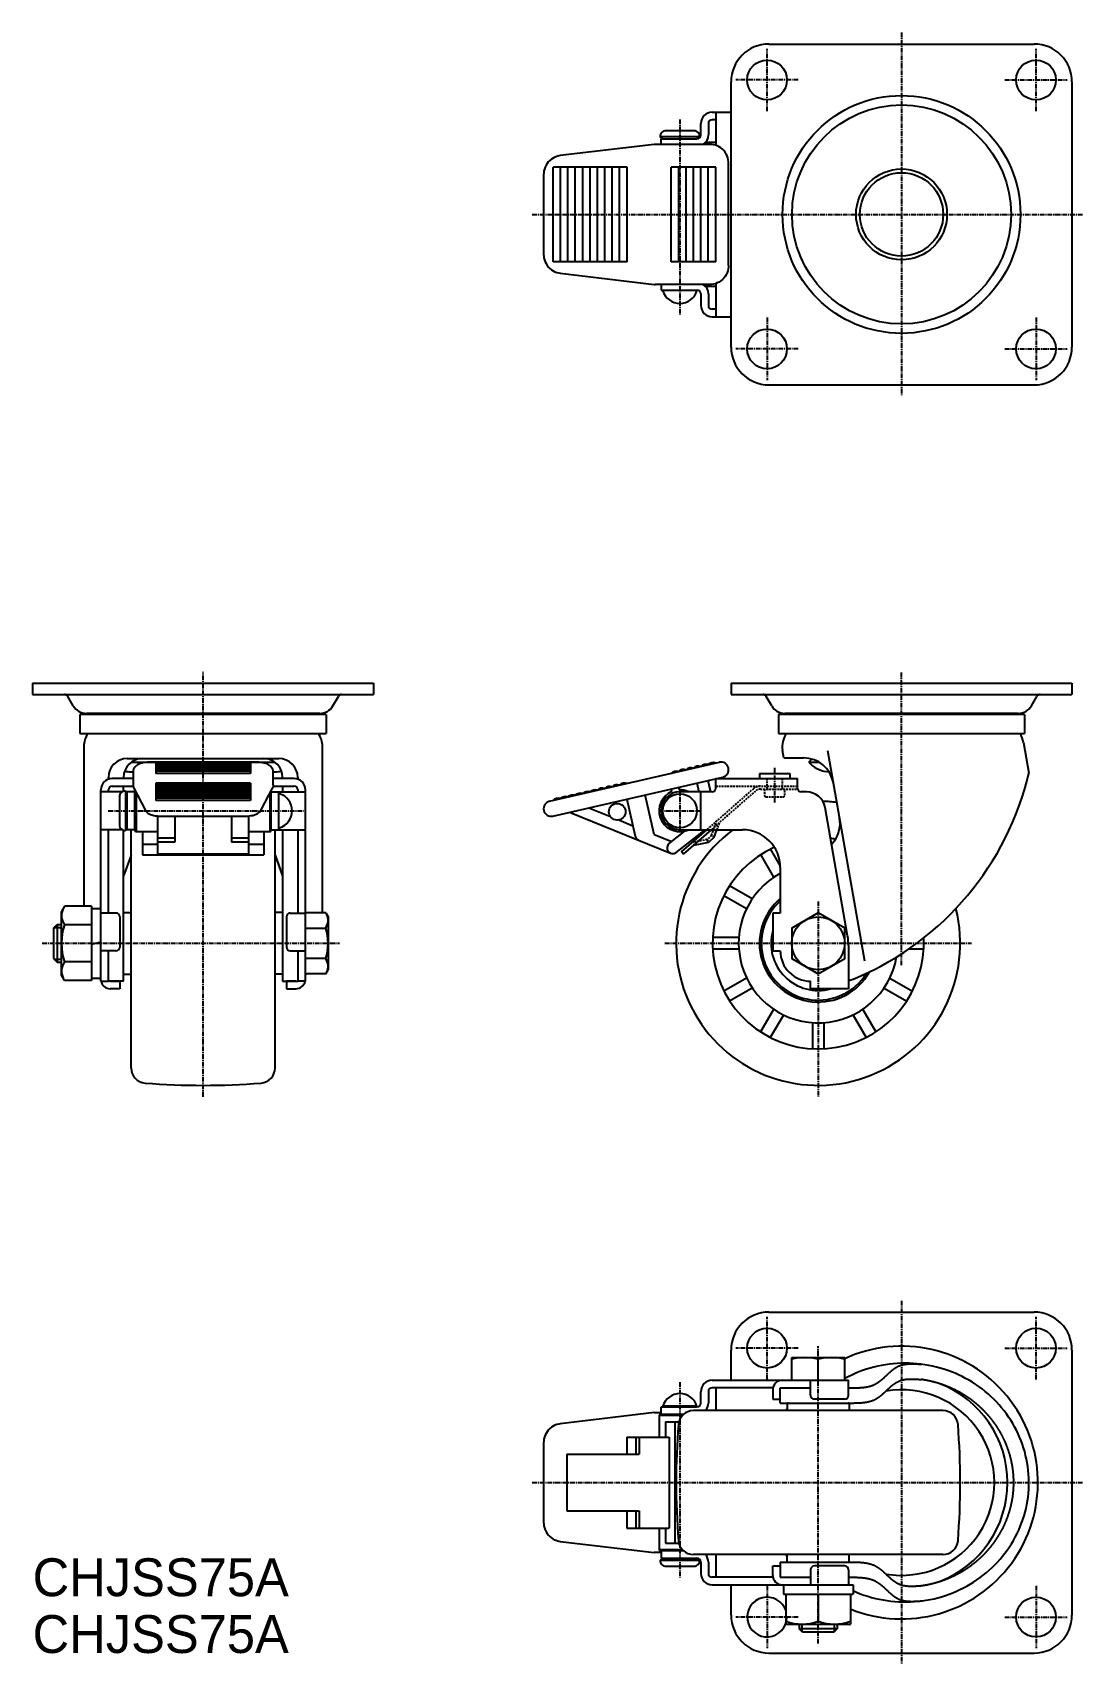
# Model space of a CAD drawing. Extents: x -2138 to -1861, y -104 to 327.
import ezdxf

# ---------------------------------------------------------------- set-up
doc = ezdxf.new("R2010")
doc.units = 0
doc.linetypes.add('CENTER', pattern=[2, 1.25, -0.25, 0.25, -0.25])
doc.linetypes.add('DASHED', pattern=[0.75, 0.5, -0.25])
doc.layers.get('0').update_dxf_attribs({"linetype": 'CONTINUOUS'})
doc.layers.add('CENTER', color=1, linetype='CENTER')

msp = doc.modelspace()

# ---------------------------------------------------------------- texts
at = {"color": 7, "linetype": 'CONTINUOUS'}
for p in [(-2138.09, -85.66), (-2138.09, -100.66)]:
    msp.add_text('CHJSS75A', height=10, dxfattribs=at).set_placement(p)

# ---------------------------------------------------------------- linework, layer by layer
at = {"color": 7, "linetype": 'CONTINUOUS'}
for p, q in [((-1943.7, 324.17), (-1873.7, 324.17)), ((-1953.7, 244.17), (-1953.7, 314.17)), ((-1863.7, 314.17), (-1863.7, 244.17)), ((-1958.7, 306.17), (-1953.7, 306.17)), ((-1957.7, 306.17), (-1957.7, 297.4)), ((-1961.7, 300.17), (-1961.7, 303.17)), ((-1959.7, 303.17), (-1959.7, 300.17)), ((-1957.7, 304.17), (-1958.7, 304.17)), ((-1974.02, 297.66), (-1998.84, 294.69)), ((-1959.28, 297.67), (-1973.78, 297.67)), ((-1971.7, 299.17), (-1972.4, 299.67)), ((-1962, 299.67), (-1972.4, 299.67)), ((-1972.2, 299.17), (-1962.7, 299.17)), ((-1972.2, 297.67), (-1972.2, 299.17)), ((-1963.49, 301.27), (-1970.9, 301.27)), ((-1962.7, 299.17), (-1962, 299.67)), ((-1957.7, 298.17), (-1960.46, 298.17)), ((-2003.19, 289.72), (-2003.19, 268.62)), ((-2000.71, 266.67), (-2000.71, 291.67)), ((-1981.12, 291.67), (-2000.71, 291.67)), ((-1998.72, 266.67), (-1998.72, 291.67)), ((-1996.77, 266.67), (-1996.77, 291.67)), ((-1994.82, 266.67), (-1994.82, 291.67)), ((-1992.87, 266.67), (-1992.87, 291.67)), ((-1990.92, 266.67), (-1990.92, 291.67)), ((-1988.97, 266.67), (-1988.97, 291.67)), ((-1987.02, 266.67), (-1987.02, 291.67)), ((-1985.07, 266.67), (-1985.07, 291.67)), ((-1983.12, 266.67), (-1983.12, 291.67)), ((-1981.12, 266.67), (-1981.12, 291.67)), ((-1969.53, 266.67), (-1969.53, 291.67)), ((-1957.73, 291.67), (-1969.53, 291.67)), ((-1967.53, 266.67), (-1967.53, 291.67)), ((-1965.58, 266.67), (-1965.58, 291.67)), ((-1963.63, 266.67), (-1963.63, 291.67)), ((-1961.68, 266.67), (-1961.68, 291.67)), ((-1959.73, 266.67), (-1959.73, 291.67)), ((-1957.73, 266.67), (-1957.73, 291.67)), ((-1954.36, 265.67), (-1954.36, 292.67)), ((-1981.12, 266.67), (-2000.71, 266.67)), ((-1998.84, 263.66), (-1974.02, 260.69)), ((-1957.73, 266.67), (-1969.53, 266.67)), ((-1959.28, 260.67), (-1973.78, 260.67)), ((-1972.2, 260.67), (-1972.2, 259.17)), ((-1972.2, 259.17), (-1962.7, 259.17)), ((-1971.7, 259.17), (-1971.7, 258.97)), ((-1962.7, 258.97), (-1962.7, 259.17)), ((-1957.7, 260.17), (-1960.46, 260.17)), ((-1957.7, 260.95), (-1957.7, 252.17)), ((-1961.7, 258.17), (-1961.7, 255.17)), ((-1959.7, 258.17), (-1959.7, 255.17)), ((-1957.7, 254.17), (-1958.7, 254.17)), ((-1958.7, 252.17), (-1953.7, 252.17)), ((-1943.7, 234.17), (-1873.7, 234.17)), ((-2138.09, 155.42), (-2048.09, 155.42)), ((-2138.09, 155.42), (-2138.09, 152.42)), ((-2048.09, 155.42), (-2048.09, 152.42)), ((-1953.7, 155.42), (-1863.7, 155.42)), ((-1953.7, 155.42), (-1953.7, 152.42)), ((-1863.7, 155.42), (-1863.7, 152.42)), ((-2138.09, 152.42), (-2048.09, 152.42)), ((-2127.36, 149.42), (-2128.8, 151.92)), ((-2058.82, 149.42), (-2057.38, 151.92)), ((-1953.7, 152.42), (-1863.7, 152.42)), ((-1942.97, 149.42), (-1944.41, 151.92)), ((-1874.43, 149.42), (-1872.99, 151.92)), ((-2060.59, 147.14), (-2125.59, 147.14)), ((-2125.59, 147.14), (-2125.59, 142.14)), ((-2062.28, 147.42), (-2123.89, 147.42)), ((-2120.81, 147.42), (-2121.09, 147.14)), ((-2065.37, 147.42), (-2065.09, 147.14)), ((-2060.59, 147.14), (-2060.59, 142.14)), ((-1876.2, 147.14), (-1941.2, 147.14)), ((-1941.2, 147.14), (-1941.2, 142.14)), ((-1877.89, 147.42), (-1939.5, 147.42)), ((-1936.42, 147.42), (-1936.7, 147.14)), ((-1880.98, 147.42), (-1880.7, 147.14)), ((-1876.2, 147.14), (-1876.2, 142.14)), ((-2125.59, 142.14), (-2060.59, 142.14)), ((-2124.59, 138.68), (-2124.59, 96.54)), ((-2061.59, 94.8), (-2061.59, 138.68)), ((-1941.2, 142.14), (-1876.2, 142.14)), ((-1876.49, 139.72), (-1875.07, 131.68)), ((-2113.09, 135.51), (-2073.09, 135.51)), ((-2112.01, 134.57), (-2074.17, 134.57)), ((-2079.59, 134.58), (-2106.59, 134.58)), ((-2080.59, 134.42), (-2105.59, 134.42)), ((-2105.59, 134.42), (-2105.59, 131.6)), ((-2080.59, 133.97), (-2105.59, 133.97)), ((-2080.59, 134.42), (-2080.59, 131.6)), ((-2001.64, 124.22), (-1956.8, 134.53)), ((-1939.75, 135.68), (-1940.1, 137.64)), ((-1939.75, 135.68), (-1934.58, 135.68)), ((-1933.2, 134.57), (-1932.39, 135.38)), ((-1933.2, 134.57), (-1932.7, 134.07)), ((-1933.2, 134.57), (-1930.52, 134.57)), ((-1918.4, 82.01), (-1928.2, 137.54)), ((-2118.09, 130.05), (-2118.09, 130.51)), ((-2111.59, 130.22), (-2117.09, 130.22)), ((-2114.09, 130.22), (-2114.09, 130.51)), ((-2112.14, 132.02), (-2111.58, 132.02)), ((-2111.59, 131.9), (-2111.59, 128.57)), ((-2080.59, 133.52), (-2105.59, 133.52)), ((-2080.59, 133.08), (-2105.59, 133.08)), ((-2080.59, 132.63), (-2105.59, 132.63)), ((-2080.59, 132.18), (-2105.59, 132.18)), ((-2080.59, 131.6), (-2105.59, 131.6)), ((-2074.6, 132.02), (-2074.04, 132.02)), ((-2074.59, 128.54), (-2074.59, 131.9)), ((-2069.09, 130.22), (-2074.59, 130.22)), ((-2072.09, 130.51), (-2072.09, 130.22)), ((-2068.09, 130.51), (-2068.09, 130.05)), ((-2000.74, 120.32), (-1955.91, 130.63)), ((-1959.81, 129.74), (-1959.11, 126.72)), ((-1957.7, 130.22), (-1936.2, 130.22)), ((-1957.7, 127.72), (-1957.7, 130.22)), ((-1946.2, 131.52), (-1938.2, 131.52)), ((-1946.2, 131.52), (-1946.2, 130.22)), ((-1938.2, 131.52), (-1938.2, 130.22)), ((-1936.2, 127.72), (-1936.2, 130.22)), ((-2120.09, 76.72), (-2120.09, 127.22)), ((-2114.44, 126.72), (-2120.09, 126.72)), ((-2118.09, 126.72), (-2118.09, 127.22)), ((-2118.09, 126.72), (-2118.09, 127.22)), ((-2117.09, 128.22), (-2111.56, 128.22)), ((-2115.19, 125.42), (-2115.19, 118.02)), ((-2114.09, 126.87), (-2114.09, 128.22)), ((-2113.09, 126.22), (-2113.58, 126.92)), ((-2113.58, 126.92), (-2113.58, 116.52)), ((-2111.09, 126.72), (-2113.44, 126.72)), ((-2113.09, 116.72), (-2113.09, 126.72)), ((-2111.36, 127.65), (-2108.39, 121.94)), ((-2111.09, 116.52), (-2111.09, 127.12)), ((-2110.79, 126.54), (-2110.79, 116.22)), ((-2080.59, 129.04), (-2105.59, 129.04)), ((-2105.59, 129.04), (-2105.59, 124.43)), ((-2080.59, 128.59), (-2105.59, 128.59)), ((-2080.59, 128.15), (-2105.59, 128.15)), ((-2080.59, 127.7), (-2105.59, 127.7)), ((-2080.59, 127.25), (-2105.59, 127.25)), ((-2080.59, 126.8), (-2105.59, 126.8)), ((-2080.59, 126.35), (-2105.59, 126.35)), ((-2080.59, 125.91), (-2105.59, 125.91)), ((-2080.59, 125.46), (-2105.59, 125.46)), ((-2080.59, 125.01), (-2105.59, 125.01)), ((-2080.59, 129.04), (-2080.59, 124.43)), ((-2077.78, 121.94), (-2074.8, 127.67)), ((-2075.39, 116.22), (-2075.39, 126.54)), ((-2075.09, 116.52), (-2075.09, 127.12)), ((-2075.09, 126.72), (-2066.09, 126.72)), ((-2074.62, 128.22), (-2069.09, 128.22)), ((-2073.09, 116.72), (-2073.09, 126.72)), ((-2072.89, 126.22), (-2073.09, 126.22)), ((-2072.09, 128.22), (-2072.09, 126.72)), ((-2068.09, 127.22), (-2068.09, 126.72)), ((-2068.09, 127.22), (-2068.09, 126.72)), ((-2066.09, 76.72), (-2066.09, 127.22)), ((-1973.98, 115.49), (-1976.37, 125.93)), ((-1969.55, 127.5), (-1969.39, 126.77)), ((-1967.6, 127.94), (-1967.44, 127.22)), ((-1958.7, 126.72), (-1967.2, 126.72)), ((-1962.73, 129.06), (-1962.19, 126.72)), ((-1961.7, 116.72), (-1961.7, 126.72)), ((-1933.82, 126.72), (-1935.2, 126.72)), ((-2080.59, 124.43), (-2105.59, 124.43)), ((-1996.37, 121.33), (-1969.68, 110.52)), ((-1991.27, 122.5), (-1985.55, 120.18)), ((-1981.25, 124.81), (-1978.99, 114.98)), ((-1922.93, 88.71), (-1928.9, 122.59)), ((-2114.44, 116.72), (-2120.09, 116.72)), ((-2118.09, 94.72), (-2118.09, 116.72)), ((-2114.09, 76.72), (-2114.09, 116.57)), ((-2113.09, 117.22), (-2113.58, 116.52)), ((-2111.09, 116.72), (-2113.44, 116.72)), ((-2112.09, 53.8), (-2112.09, 116.72)), ((-2105.09, 120.34), (-2105.09, 114.48)), ((-2103.64, 120.27), (-2082.54, 120.27)), ((-2100.59, 120.27), (-2100.59, 113.42)), ((-2085.59, 120.27), (-2085.59, 113.42)), ((-2081.09, 120.34), (-2081.09, 114.48)), ((-2075.09, 116.72), (-2066.09, 116.72)), ((-2074.09, 53.8), (-2074.09, 116.72)), ((-2073.09, 117.22), (-2072.89, 117.22)), ((-2072.09, 116.72), (-2072.09, 76.72)), ((-2068.09, 116.72), (-2068.09, 94.72)), ((-1983.36, 119.29), (-1979.63, 117.78)), ((-1970.04, 113.09), (-1965.79, 116.41)), ((-1968.19, 110.72), (-1960.5, 116.72)), ((-1967.2, 116.72), (-1950.7, 116.72)), ((-1966.78, 110.89), (-1960.12, 116.72)), ((-1966.25, 110.28), (-1958.91, 116.72)), ((-1958.14, 114.74), (-1957.46, 116.72)), ((-2110.79, 116.22), (-2105.09, 116.22)), ((-2109.09, 116.22), (-2109.09, 112.79)), ((-2105.09, 112.79), (-2109.09, 112.79)), ((-2109.09, 112.79), (-2109.09, 110.11)), ((-2100.59, 114.48), (-2105.09, 114.48)), ((-2105.09, 114.48), (-2105.09, 113.42)), ((-2100.59, 113.42), (-2105.09, 113.42)), ((-2105.09, 113.42), (-2105.09, 110.22)), ((-2081.09, 114.48), (-2085.59, 114.48)), ((-2081.09, 113.42), (-2085.59, 113.42)), ((-2081.09, 116.22), (-2075.39, 116.22)), ((-2081.09, 114.48), (-2081.09, 113.42)), ((-2081.09, 113.42), (-2081.09, 110.22)), ((-2077.09, 112.79), (-2081.09, 112.79)), ((-2077.09, 116.22), (-2077.09, 112.79)), ((-2077.09, 112.79), (-2077.09, 110.11)), ((-1973.98, 115.49), (-1969.35, 113.62)), ((-1959.7, 113.37), (-1963.62, 112.59)), ((-1958.14, 114.74), (-1959.7, 113.37)), ((-1926.39, 113.81), (-1927.16, 112.71)), ((-2112.09, 110.04), (-2114.09, 104.54)), ((-2109.09, 110.11), (-2077.09, 110.11)), ((-2081.09, 110.22), (-2105.09, 110.22)), ((-2074.09, 110.04), (-2072.09, 104.54)), ((-2074.09, 109.95), (-2072.09, 104.46)), ((-1966.25, 110.28), (-1966.78, 110.89)), ((-1945.94, 110.13), (-1942.5, 104.16)), ((-1943.35, 111.63), (-1940.7, 107.05)), ((-1940.7, 106.72), (-1940.7, 94.72)), ((-1955.6, 99.37), (-1949.64, 95.92)), ((-1954.1, 101.97), (-1948.14, 98.52)), ((-2129.68, 96.54), (-2130.59, 94.97)), ((-2130.59, 94.97), (-2130.59, 78.47)), ((-2122.59, 96.54), (-2129.68, 96.54)), ((-2122.59, 96.54), (-2122.59, 76.91)), ((-2122.59, 95.92), (-2120.09, 95.92)), ((-2113.89, 94.87), (-2112.09, 94.87)), ((-2113.89, 94.87), (-2112.09, 94.87)), ((-2072.29, 94.87), (-2074.09, 94.87)), ((-2072.29, 94.87), (-2074.09, 94.87)), ((-2060.71, 94.8), (-2066.09, 94.8)), ((-2060.71, 94.8), (-2060.09, 93.72)), ((-2132.59, 90.72), (-2131.59, 91.72)), ((-2132.59, 90.72), (-2132.59, 82.72)), ((-2131.59, 91.72), (-2131.59, 81.72)), ((-2131.59, 91.72), (-2130.59, 91.72)), ((-2122.59, 91.63), (-2129.68, 91.63)), ((-2116.09, 94.72), (-2120.09, 94.72)), ((-2115.09, 93.72), (-2115.09, 85.72)), ((-2071.09, 93.72), (-2071.09, 85.72)), ((-2070.09, 94.72), (-2066.09, 94.72)), ((-2066.09, 90.76), (-2060.71, 90.76)), ((-2060.09, 93.72), (-2060.09, 79.72)), ((-1942.7, 94.72), (-1942.7, 84.72)), ((-1940.7, 94.72), (-1942.7, 94.72)), ((-2120.09, 87.06), (-2122.59, 86.39)), ((-1951.65, 88.22), (-1958.55, 88.22)), ((-2132.59, 82.72), (-2131.59, 81.72)), ((-2116.09, 84.72), (-2120.09, 84.72)), ((-2118.09, 76.72), (-2118.09, 84.72)), ((-2070.09, 84.72), (-2066.09, 84.72)), ((-2068.09, 84.72), (-2068.09, 76.72)), ((-2060.71, 82.68), (-2066.09, 82.68)), ((-1951.65, 85.22), (-1958.55, 85.22)), ((-1942.7, 84.72), (-1940.7, 84.72)), ((-1922.7, 86.11), (-1922.7, 74.72)), ((-1902.85, 85.22), (-1906.8, 85.22)), ((-2131.59, 81.72), (-2130.59, 81.72)), ((-2129.68, 76.91), (-2130.59, 78.47)), ((-2122.59, 81.81), (-2129.68, 81.81)), ((-2113.89, 78.57), (-2112.09, 78.57)), ((-2072.29, 78.57), (-2074.09, 78.57)), ((-2060.71, 78.64), (-2066.09, 78.64)), ((-2060.71, 78.64), (-2060.09, 79.72)), ((-2122.59, 76.91), (-2129.68, 76.91)), ((-2122.59, 77.52), (-2120.09, 77.52)), ((-2120.09, 76.72), (-2118.09, 76.72)), ((-2114.09, 76.72), (-2118.09, 76.72)), ((-2117.59, 76.72), (-2115.09, 76.72)), ((-2115.09, 74.72), (-2117.59, 74.72)), ((-2115.09, 76.72), (-2115.09, 74.72)), ((-2072.09, 76.72), (-2068.09, 76.72)), ((-2071.09, 76.72), (-2071.09, 74.72)), ((-2068.59, 76.72), (-2071.09, 76.72)), ((-2071.09, 74.72), (-2068.59, 74.72)), ((-2066.09, 76.72), (-2068.09, 76.72)), ((-1949.64, 77.52), (-1955.6, 74.07)), ((-1948.14, 74.92), (-1954.1, 71.48)), ((-1932.7, 74.72), (-1932.7, 76.72)), ((-1922.7, 74.72), (-1932.7, 74.72)), ((-1913.26, 74.92), (-1907.29, 71.48)), ((-1911.76, 77.52), (-1905.79, 74.07)), ((-1942.5, 69.28), (-1945.94, 63.31)), ((-1918.9, 69.28), (-1915.45, 63.31)), ((-1939.9, 67.78), (-1943.35, 61.81)), ((-1932.2, 65.77), (-1932.2, 58.87)), ((-1929.2, 65.77), (-1929.2, 58.87)), ((-1921.5, 67.78), (-1918.05, 61.81)), ((-1943.7, -10.66), (-1873.7, -10.66)), ((-1953.7, -28.66), (-1953.7, -20.66)), ((-1863.7, -20.66), (-1863.7, -90.66)), ((-1937.7, -22.66), (-1923.7, -22.66)), ((-1937.7, -22.66), (-1923.7, -22.66)), ((-1937.7, -28.66), (-1937.7, -22.66)), ((-1930.7, -28.66), (-1930.7, -23.09)), ((-1923.7, -28.66), (-1923.7, -22.66)), ((-1958.7, -28.66), (-1922.7, -28.66)), ((-1932.7, -32.66), (-1932.7, -28.66)), ((-1922.7, -32.66), (-1922.7, -28.66)), ((-1961.7, -34.66), (-1961.7, -31.66)), ((-1959.7, -31.66), (-1959.7, -34.66)), ((-1942.65, -30.66), (-1958.7, -30.66)), ((-1957.7, -30.66), (-1957.7, -36.66)), ((-1942.7, -31.16), (-1942.7, -33.66)), ((-1942.7, -33.66), (-1940.7, -33.66)), ((-1940.7, -30.66), (-1932.7, -30.66)), ((-1940.7, -34.66), (-1940.7, -30.66)), ((-1940.7, -33.66), (-1940.7, -31.16)), ((-1923.7, -33.66), (-1931.7, -33.66)), ((-1922.7, -30.66), (-1922.11, -30.66)), ((-1973.91, -37.16), (-1998.84, -40.15)), ((-1973.91, -37.16), (-1973.9, -37.16)), ((-1973.9, -37.16), (-1972.2, -37.16)), ((-1966.58, -37.96), (-1972.7, -37.96)), ((-1972.7, -37.96), (-1972.7, -43.66)), ((-1966.27, -37.66), (-1972.4, -37.66)), ((-1972.2, -35.66), (-1962.7, -35.66)), ((-1972.2, -37.66), (-1972.2, -35.66)), ((-1962.7, -35.46), (-1971.7, -35.46)), ((-1971.7, -35.46), (-1971.7, -35.66)), ((-1897.77, -36.66), (-1963.62, -36.66)), ((-1962.7, -35.66), (-1962.7, -35.46)), ((-1940.7, -34.66), (-1922.11, -34.66)), ((-1938.85, -34.86), (-1938.85, -36.66)), ((-1922.55, -34.86), (-1922.55, -36.66)), ((-1971, -39.66), (-1968.58, -39.66)), ((-1971, -39.66), (-1971, -43.66)), ((-1968.58, -39.66), (-1968.58, -71.66)), ((-1968.58, -39.66), (-1967.5, -39.66)), ((-2003.19, -45.11), (-2003.19, -66.21)), ((-1981.25, -43.66), (-1981.25, -48.16)), ((-1981.25, -43.66), (-1978.87, -43.66)), ((-1978.87, -43.66), (-1978.87, -48.16)), ((-1978.87, -43.66), (-1977.97, -43.66)), ((-1977.97, -43.66), (-1977.97, -48.16)), ((-1977.97, -43.66), (-1970.06, -43.66)), ((-1970.06, -43.66), (-1970.06, -67.66)), ((-1997.08, -48.16), (-1997.08, -63.16)), ((-1997.08, -48.16), (-1977.97, -48.16)), ((-1997.08, -63.16), (-1977.97, -63.16)), ((-1981.25, -63.16), (-1981.25, -67.66)), ((-1978.87, -63.16), (-1978.87, -67.66)), ((-1977.97, -63.16), (-1977.97, -67.66)), ((-1981.25, -67.66), (-1978.87, -67.66)), ((-1978.87, -67.66), (-1977.97, -67.66)), ((-1977.97, -67.66), (-1970.06, -67.66)), ((-1972.7, -67.66), (-1972.7, -73.36)), ((-1971, -67.66), (-1971, -71.66)), ((-1998.84, -71.18), (-1974.02, -74.15)), ((-1971, -71.66), (-1968.58, -71.66)), ((-1968.58, -71.66), (-1967.5, -71.66)), ((-1974.01, -74.15), (-1974.02, -74.15)), ((-1972.2, -74.16), (-1973.78, -74.16)), ((-1972.7, -73.36), (-1966.58, -73.36)), ((-1966.27, -73.66), (-1972.4, -73.66)), ((-1971.7, -75.66), (-1972.4, -76.15)), ((-1972.4, -76.15), (-1962, -76.15)), ((-1972.2, -73.66), (-1972.2, -75.66)), ((-1972.2, -75.66), (-1962.7, -75.66)), ((-1897.77, -74.66), (-1963.62, -74.66)), ((-1962.7, -75.66), (-1962, -76.15)), ((-1961.7, -76.66), (-1961.7, -79.66)), ((-1959.7, -76.66), (-1959.7, -79.66)), ((-1957.7, -74.66), (-1957.7, -80.66)), ((-1940.7, -76.66), (-1922.11, -76.66)), ((-1940.7, -76.66), (-1940.7, -80.66)), ((-1938.85, -76.46), (-1938.85, -74.66)), ((-1922.55, -76.46), (-1922.55, -74.66)), ((-1970.9, -77.76), (-1963.49, -77.76)), ((-1942.65, -80.66), (-1958.7, -80.66)), ((-1942.7, -80.16), (-1942.7, -77.66)), ((-1942.7, -77.66), (-1940.7, -77.66)), ((-1940.7, -77.66), (-1940.7, -80.16)), ((-1940.7, -80.66), (-1932.7, -80.66)), ((-1932.7, -78.66), (-1932.7, -82.66)), ((-1923.7, -77.66), (-1931.7, -77.66)), ((-1922.7, -78.66), (-1922.7, -82.66)), ((-1922.7, -80.66), (-1922.11, -80.66)), ((-1958.7, -82.66), (-1921.5, -82.66)), ((-1953.7, -90.66), (-1953.7, -82.66)), ((-1939.9, -82.66), (-1939.9, -85.16)), ((-1939.9, -85.16), (-1921.5, -85.16)), ((-1939.2, -93.02), (-1939.2, -85.16)), ((-1930.7, -85.16), (-1930.7, -92.26)), ((-1922.2, -85.16), (-1922.2, -93.02)), ((-1921.5, -82.66), (-1921.5, -85.16)), ((-1938.95, -93.16), (-1939.2, -93.02)), ((-1922.45, -93.16), (-1938.95, -93.16)), ((-1935.7, -93.16), (-1935.7, -94.29)), ((-1925.7, -94.29), (-1935.7, -94.29)), ((-1934.82, -95.16), (-1935.7, -94.29)), ((-1926.57, -95.16), (-1925.7, -94.29)), ((-1925.7, -93.16), (-1925.7, -94.29)), ((-1922.45, -93.16), (-1922.2, -93.02)), ((-1926.57, -95.16), (-1934.82, -95.16)), ((-1943.7, -100.66), (-1873.7, -100.66))]:
    msp.add_line(p, q, dxfattribs=at)
at = {"color": 3, "linetype": 'DASHED'}
for p, q in [((-1944.25, 130.22), (-1944.25, 127.42)), ((-1940.15, 127.42), (-1940.15, 130.22)), ((-1947.79, 127.53), (-1960.12, 116.72)), ((-1947.26, 126.93), (-1958.91, 116.72)), ((-1957.7, 128.22), (-1936.2, 128.22)), ((-1945.95, 127.42), (-1936.2, 127.42)), ((-1944.9, 127.42), (-1944.9, 125.82)), ((-1944.5, 125.42), (-1939.9, 125.42)), ((-1939.5, 125.82), (-1939.5, 127.42)), ((-1958.83, 115.2), (-1957.54, 118.98)), ((-1956.85, 118.52), (-1957.46, 116.72)), ((-1960.06, 114.11), (-1963.99, 113.33)), ((-1958.83, 115.2), (-1960.06, 114.11)), ((-1960.06, 114.11), (-1959.7, 113.37)), ((-1958.14, 114.74), (-1958.83, 115.2))]:
    msp.add_line(p, q, dxfattribs=at)
at = {"color": 3, "linetype": 'CONTINUOUS'}
for p, q in [((-2132.4, 90.91), (-2130.59, 90.91)), ((-2132.4, 82.53), (-2130.59, 82.53)), ((-1934.89, -95.1), (-1934.89, -93.16)), ((-1926.51, -93.16), (-1926.51, -95.1))]:
    msp.add_line(p, q, dxfattribs=at)
at = {"color": 7, "linetype": 'CONTINUOUS', "flags": 128}
for points in [[(-1954.36, 292.67), (-1954.37, 293.04), (-1954.44, 293.58), (-1954.56, 294.11), (-1954.75, 294.63), (-1954.98, 295.12), (-1955.27, 295.58), (-1955.61, 296.01), (-1955.99, 296.39), (-1956.41, 296.74), (-1956.86, 297.03), (-1957.34, 297.27), (-1957.85, 297.46), (-1958.37, 297.59), (-1958.9, 297.66), (-1959.28, 297.67)], [(-1998.84, 294.69), (-1999.2, 294.63), (-1999.72, 294.5), (-2000.22, 294.31), (-2000.7, 294.07), (-2001.15, 293.77), (-2001.57, 293.43), (-2001.95, 293.04), (-2002.28, 292.62), (-2002.56, 292.16), (-2002.8, 291.67), (-2002.98, 291.15), (-2003.11, 290.62), (-2003.17, 290.08), (-2003.19, 289.72)], [(-2003.19, 268.62), (-2003.17, 268.26), (-2003.1, 267.72), (-2002.98, 267.19), (-2002.79, 266.67), (-2002.56, 266.18), (-2002.27, 265.72), (-2001.93, 265.29), (-2001.55, 264.9), (-2001.13, 264.56), (-2000.68, 264.27), (-2000.2, 264.03), (-1999.69, 263.84), (-1999.17, 263.71), (-1998.84, 263.66)], [(-1954.36, 265.67), (-1954.37, 265.31), (-1954.44, 264.77), (-1954.56, 264.24), (-1954.75, 263.72), (-1954.98, 263.23), (-1955.27, 262.77), (-1955.61, 262.34), (-1955.99, 261.95), (-1956.41, 261.61), (-1956.86, 261.32), (-1957.34, 261.08), (-1957.85, 260.89), (-1958.37, 260.76), (-1958.9, 260.69), (-1959.28, 260.67)], [(-2106.59, 134.58), (-2106.84, 134.57), (-2107.32, 134.56), (-2107.79, 134.53), (-2108.25, 134.48), (-2108.7, 134.42), (-2109.14, 134.33), (-2109.59, 134.22), (-2110.07, 134.04), (-2110.37, 133.89), (-2110.64, 133.71), (-2110.88, 133.51), (-2111.1, 133.27), (-2111.29, 133), (-2111.43, 132.7), (-2111.53, 132.38), (-2111.58, 132.05), (-2111.59, 131.9)], [(-2074.59, 131.9), (-2074.62, 132.25), (-2074.7, 132.58), (-2074.82, 132.88), (-2074.99, 133.16), (-2075.18, 133.39), (-2075.39, 133.6), (-2075.63, 133.78), (-2075.89, 133.93), (-2076.18, 134.07), (-2076.54, 134.2), (-2077, 134.33), (-2077.43, 134.41), (-2077.91, 134.48), (-2078.39, 134.53), (-2078.87, 134.56), (-2079.35, 134.58), (-2079.59, 134.58)], [(-2111.09, 126.59), (-2111.09, 126.59), (-2111.07, 126.64), (-2111.02, 126.7), (-2110.94, 126.74), (-2110.9, 126.75)], [(-2075.28, 126.75), (-2075.23, 126.74), (-2075.16, 126.7), (-2075.1, 126.64), (-2075.09, 126.59), (-2075.09, 126.59)], [(-2074.59, 128.54), (-2074.63, 128.16), (-2074.74, 127.8), (-2074.8, 127.67)], [(-2108.39, 121.94), (-2108.21, 121.64), (-2108.01, 121.41), (-2107.79, 121.21), (-2107.55, 121.04), (-2107.29, 120.89), (-2106.99, 120.75), (-2106.61, 120.62), (-2106.13, 120.5), (-2105.7, 120.42), (-2105.22, 120.35), (-2104.75, 120.31), (-2104.26, 120.28), (-2103.78, 120.27), (-2103.64, 120.27)], [(-2082.54, 120.27), (-2082.28, 120.27), (-2081.8, 120.29), (-2081.33, 120.32), (-2080.87, 120.36), (-2080.42, 120.43), (-2079.98, 120.51), (-2079.54, 120.63), (-2079.06, 120.8), (-2078.76, 120.96), (-2078.49, 121.13), (-2078.24, 121.33), (-2078.02, 121.57), (-2077.84, 121.84), (-2077.78, 121.94)], [(-1998.84, -40.15), (-1999.2, -40.2), (-1999.72, -40.34), (-2000.22, -40.52), (-2000.7, -40.77), (-2001.15, -41.06), (-2001.57, -41.41), (-2001.95, -41.79), (-2002.28, -42.22), (-2002.56, -42.68), (-2002.8, -43.17), (-2002.98, -43.68), (-2003.11, -44.21), (-2003.17, -44.75), (-2003.19, -45.11)], [(-2003.19, -66.21), (-2003.17, -66.58), (-2003.1, -67.12), (-2002.98, -67.65), (-2002.79, -68.16), (-2002.56, -68.65), (-2002.27, -69.12), (-2001.93, -69.54), (-2001.55, -69.93), (-2001.13, -70.27), (-2000.68, -70.57), (-2000.2, -70.81), (-1999.69, -70.99), (-1999.17, -71.12), (-1998.84, -71.18)], [(-1973.78, -74.16), (-1973.81, -74.16), (-1973.84, -74.16), (-1973.87, -74.16), (-1973.9, -74.16), (-1973.93, -74.16), (-1973.95, -74.15), (-1973.98, -74.15), (-1974.01, -74.15)]]:
    msp.add_lwpolyline(points, dxfattribs=at)
at = {"color": 7, "linetype": 'CONTINUOUS'}
msp.add_lwpolyline([(-1923.7, 90.76), (-1930.7, 94.8), (-1937.7, 90.76), (-1937.7, 82.68), (-1930.7, 78.64), (-1923.7, 82.68)], close=True, dxfattribs=at)
msp.add_polyline3d([(-1921.5, -84.2, 0), (-1920.55, -84.62, 0), (-1919.58, -85, 0), (-1918.61, -85.35, 0), (-1917.62, -85.68, 0), (-1916.62, -85.97, 0), (-1915.61, -86.23, 0), (-1914.6, -86.46, 0), (-1913.58, -86.66, 0), (-1912.55, -86.82, 0), (-1911.52, -86.96, 0), (-1910.48, -87.06, 0), (-1909.44, -87.13, 0), (-1908.4, -87.17, 0), (-1907.35, -87.17, 0), (-1906.31, -87.15, 0), (-1905.27, -87.09, 0), (-1904.23, -87, 0), (-1903.2, -86.88, 0), (-1902.17, -86.72, 0), (-1901.14, -86.54, 0), (-1900.12, -86.32, 0), (-1899.11, -86.07, 0), (-1898.11, -85.79, 0), (-1897.12, -85.48, 0), (-1896.14, -85.14, 0), (-1895.17, -84.77, 0), (-1894.22, -84.36, 0), (-1893.27, -83.93, 0), (-1892.34, -83.47, 0), (-1891.43, -82.99, 0), (-1890.54, -82.47, 0), (-1889.66, -81.93, 0), (-1888.8, -81.36, 0), (-1887.96, -80.76, 0), (-1887.14, -80.14, 0), (-1886.34, -79.49, 0), (-1885.56, -78.82, 0), (-1884.81, -78.12, 0), (-1884.08, -77.41, 0), (-1883.37, -76.67, 0), (-1882.69, -75.9, 0), (-1882.03, -75.12, 0), (-1881.4, -74.32, 0), (-1880.8, -73.5, 0), (-1880.22, -72.66, 0), (-1879.67, -71.8, 0), (-1879.15, -70.93, 0), (-1878.66, -70.04, 0), (-1878.2, -69.13, 0), (-1877.77, -68.21, 0), (-1877.37, -67.28, 0), (-1877, -66.34, 0), (-1876.66, -65.39, 0), (-1876.36, -64.42, 0), (-1876.08, -63.45, 0), (-1875.84, -62.47, 0), (-1875.63, -61.49, 0), (-1875.46, -60.49, 0), (-1875.31, -59.49, 0), (-1875.2, -58.49, 0), (-1875.13, -57.49, 0), (-1875.08, -56.48, 0), (-1875.07, -55.47, 0), (-1875.1, -54.46, 0), (-1875.15, -53.46, 0), (-1875.24, -52.45, 0), (-1875.36, -51.45, 0), (-1875.52, -50.46, 0), (-1875.71, -49.47, 0), (-1875.93, -48.48, 0), (-1876.18, -47.5, 0), (-1876.47, -46.53, 0), (-1876.79, -45.58, 0), (-1877.14, -44.63, 0), (-1877.52, -43.69, 0), (-1877.93, -42.76, 0), (-1878.37, -41.85, 0), (-1878.84, -40.95, 0), (-1879.34, -40.07, 0), (-1879.87, -39.2, 0), (-1880.43, -38.35, 0), (-1881.02, -37.52, 0), (-1881.63, -36.7, 0), (-1882.27, -35.91, 0), (-1882.94, -35.13, 0), (-1883.63, -34.38, 0), (-1884.35, -33.64, 0), (-1885.09, -32.93, 0), (-1885.85, -32.25, 0), (-1886.64, -31.59, 0), (-1887.44, -30.95, 0), (-1888.27, -30.33, 0), (-1889.12, -29.75, 0), (-1889.99, -29.19, 0), (-1890.87, -28.65, 0), (-1891.77, -28.15, 0), (-1892.69, -27.67, 0), (-1893.62, -27.22, 0), (-1894.57, -26.8, 0), (-1895.53, -26.41, 0), (-1896.51, -26.05, 0), (-1897.49, -25.72, 0), (-1898.49, -25.42, 0), (-1899.49, -25.15, 0), (-1900.5, -24.92, 0), (-1901.53, -24.71, 0), (-1902.55, -24.54, 0), (-1903.58, -24.39, 0), (-1904.62, -24.28, 0), (-1905.66, -24.21, 0), (-1906.7, -24.16, 0), (-1907.74, -24.14, 0), (-1908.79, -24.16, 0), (-1909.83, -24.21, 0), (-1910.87, -24.3, 0), (-1911.9, -24.41, 0), (-1912.93, -24.56, 0), (-1913.96, -24.74, 0), (-1914.98, -24.95, 0), (-1915.99, -25.19, 0), (-1917, -25.46, 0), (-1917.99, -25.76, 0), (-1918.97, -26.1, 0), (-1919.95, -26.46, 0), (-1920.91, -26.85, 0), (-1921.85, -27.28, 0), (-1922.78, -27.73, 0), (-1923.7, -28.21, 0)], dxfattribs=at)
at = {"color": 7}
for points in [[(-1922.11, -30.66, 0), (-1922, -30.66, 0), (-1921.88, -30.66, 0), (-1921.77, -30.66, 0), (-1921.66, -30.66, 0), (-1921.55, -30.66, 0), (-1921.43, -30.66, 0), (-1921.32, -30.65, 0), (-1921.21, -30.65, 0), (-1921.1, -30.65, 0), (-1920.99, -30.65, 0), (-1920.87, -30.65, 0), (-1920.76, -30.65, 0), (-1920.65, -30.64, 0), (-1920.54, -30.64, 0), (-1920.43, -30.64, 0), (-1920.32, -30.63, 0), (-1920.2, -30.63, 0), (-1920.09, -30.62, 0), (-1919.98, -30.62, 0), (-1919.87, -30.61, 0), (-1919.76, -30.61, 0), (-1919.65, -30.6, 0), (-1919.54, -30.6, 0), (-1919.43, -30.59, 0), (-1919.32, -30.58, 0), (-1919.21, -30.57, 0), (-1919.1, -30.56, 0), (-1919, -30.55, 0), (-1918.89, -30.54, 0), (-1918.78, -30.53, 0), (-1918.67, -30.52, 0), (-1918.56, -30.5, 0), (-1918.46, -30.49, 0), (-1918.35, -30.48, 0), (-1918.24, -30.46, 0), (-1918.14, -30.44, 0), (-1918.03, -30.43, 0), (-1917.93, -30.41, 0), (-1917.82, -30.39, 0), (-1917.72, -30.37, 0), (-1917.61, -30.35, 0), (-1917.51, -30.33, 0), (-1917.41, -30.3, 0), (-1917.31, -30.28, 0), (-1917.2, -30.25, 0), (-1917.1, -30.23, 0), (-1917, -30.2, 0), (-1916.9, -30.17, 0), (-1916.8, -30.14, 0), (-1916.7, -30.11, 0), (-1916.6, -30.08, 0), (-1916.5, -30.04, 0), (-1916.4, -30.01, 0), (-1916.31, -29.97, 0), (-1916.21, -29.93, 0), (-1916.11, -29.9, 0), (-1916.02, -29.86, 0), (-1915.92, -29.81, 0), (-1915.83, -29.77, 0), (-1915.73, -29.73, 0), (-1915.64, -29.68, 0), (-1915.55, -29.63, 0), (-1915.46, -29.58, 0), (-1915.37, -29.53, 0), (-1915.27, -29.48, 0), (-1915.18, -29.42, 0), (-1915.1, -29.37, 0), (-1915.01, -29.31, 0), (-1914.92, -29.25, 0), (-1914.83, -29.2, 0), (-1914.74, -29.14, 0), (-1914.66, -29.07, 0), (-1914.57, -29.01, 0), (-1914.48, -28.95, 0), (-1914.4, -28.88, 0), (-1914.31, -28.82, 0), (-1914.23, -28.75, 0), (-1914.15, -28.68, 0), (-1914.06, -28.61, 0), (-1913.98, -28.54, 0), (-1913.9, -28.47, 0), (-1913.81, -28.4, 0), (-1913.73, -28.33, 0), (-1913.65, -28.26, 0), (-1913.57, -28.19, 0), (-1913.49, -28.11, 0), (-1913.4, -28.04, 0), (-1913.32, -27.97, 0), (-1913.24, -27.89, 0), (-1913.16, -27.82, 0), (-1913.08, -27.74, 0), (-1913, -27.67, 0), (-1912.92, -27.59, 0), (-1912.84, -27.52, 0), (-1912.76, -27.44, 0), (-1912.68, -27.37, 0), (-1912.6, -27.29, 0), (-1912.52, -27.21, 0), (-1912.44, -27.14, 0), (-1912.36, -27.06, 0), (-1912.28, -26.99, 0), (-1912.19, -26.91, 0), (-1912.11, -26.84, 0), (-1912.03, -26.76, 0), (-1911.95, -26.69, 0), (-1911.87, -26.62, 0), (-1911.79, -26.54, 0), (-1911.71, -26.47, 0), (-1911.63, -26.4, 0), (-1911.55, -26.33, 0), (-1911.46, -26.26, 0), (-1911.38, -26.19, 0), (-1911.3, -26.12, 0), (-1911.22, -26.05, 0), (-1911.13, -25.98, 0), (-1911.05, -25.91, 0), (-1910.96, -25.85, 0), (-1910.88, -25.78, 0), (-1910.8, -25.72, 0), (-1910.71, -25.66, 0), (-1910.62, -25.59, 0), (-1910.54, -25.53, 0), (-1910.45, -25.47, 0), (-1910.36, -25.42, 0), (-1910.28, -25.36, 0), (-1910.19, -25.3, 0), (-1910.1, -25.25, 0), (-1910.01, -25.2, 0), (-1909.92, -25.15, 0), (-1909.83, -25.1, 0), (-1909.74, -25.05, 0), (-1909.65, -25, 0), (-1909.56, -24.96, 0), (-1909.46, -24.92, 0), (-1909.37, -24.87, 0), (-1909.27, -24.83, 0), (-1909.18, -24.8, 0), (-1909.08, -24.76, 0), (-1908.99, -24.73, 0), (-1908.89, -24.69, 0), (-1908.79, -24.66, 0), (-1908.69, -24.63, 0), (-1908.59, -24.61, 0), (-1908.49, -24.58, 0), (-1908.39, -24.55, 0), (-1908.29, -24.53, 0), (-1908.19, -24.51, 0), (-1908.09, -24.49, 0), (-1907.99, -24.47, 0), (-1907.89, -24.45, 0), (-1907.78, -24.43, 0), (-1907.68, -24.41, 0), (-1907.57, -24.4, 0), (-1907.47, -24.39, 0), (-1907.36, -24.37, 0), (-1907.26, -24.36, 0), (-1907.15, -24.35, 0), (-1907.05, -24.34, 0), (-1906.94, -24.33, 0), (-1906.83, -24.33, 0), (-1906.72, -24.32, 0), (-1906.62, -24.31, 0), (-1906.51, -24.31, 0), (-1906.4, -24.31, 0), (-1906.29, -24.3, 0), (-1906.18, -24.3, 0), (-1906.07, -24.3, 0), (-1905.96, -24.3, 0), (-1905.85, -24.3, 0), (-1905.74, -24.3, 0), (-1905.63, -24.3, 0), (-1905.52, -24.3, 0), (-1905.41, -24.31, 0), (-1905.3, -24.31, 0), (-1905.18, -24.31, 0), (-1905.07, -24.32, 0), (-1904.96, -24.32, 0), (-1904.85, -24.33, 0), (-1904.74, -24.33, 0), (-1904.62, -24.34, 0), (-1904.51, -24.35, 0), (-1904.4, -24.35, 0), (-1904.28, -24.36, 0), (-1904.17, -24.37, 0), (-1904.06, -24.37, 0), (-1903.94, -24.38, 0), (-1903.83, -24.39, 0), (-1903.72, -24.4, 0), (-1903.6, -24.4, 0), (-1903.49, -24.41, 0), (-1903.38, -24.42, 0)], [(-1922.11, -34.66, 0), (-1922, -34.66, 0), (-1921.89, -34.66, 0), (-1921.77, -34.66, 0), (-1921.66, -34.66, 0), (-1921.55, -34.66, 0), (-1921.44, -34.66, 0), (-1921.33, -34.66, 0), (-1921.21, -34.65, 0), (-1921.1, -34.65, 0), (-1920.99, -34.65, 0), (-1920.88, -34.65, 0), (-1920.77, -34.65, 0), (-1920.65, -34.64, 0), (-1920.54, -34.64, 0), (-1920.43, -34.64, 0), (-1920.32, -34.63, 0), (-1920.21, -34.63, 0), (-1920.1, -34.63, 0), (-1919.99, -34.62, 0), (-1919.88, -34.62, 0), (-1919.77, -34.61, 0), (-1919.66, -34.6, 0), (-1919.55, -34.6, 0), (-1919.44, -34.59, 0), (-1919.33, -34.58, 0), (-1919.22, -34.57, 0), (-1919.11, -34.56, 0), (-1919.01, -34.55, 0), (-1918.9, -34.54, 0), (-1918.79, -34.53, 0), (-1918.68, -34.52, 0), (-1918.58, -34.51, 0), (-1918.47, -34.49, 0), (-1918.36, -34.48, 0), (-1918.26, -34.46, 0), (-1918.15, -34.45, 0), (-1918.05, -34.43, 0), (-1917.94, -34.41, 0), (-1917.84, -34.39, 0), (-1917.73, -34.37, 0), (-1917.63, -34.35, 0), (-1917.53, -34.33, 0), (-1917.42, -34.31, 0), (-1917.32, -34.28, 0), (-1917.22, -34.26, 0), (-1917.12, -34.23, 0), (-1917.02, -34.21, 0), (-1916.92, -34.18, 0), (-1916.82, -34.15, 0), (-1916.72, -34.12, 0), (-1916.62, -34.08, 0), (-1916.52, -34.05, 0), (-1916.42, -34.02, 0), (-1916.33, -33.98, 0), (-1916.23, -33.94, 0), (-1916.13, -33.9, 0), (-1916.04, -33.86, 0), (-1915.94, -33.82, 0), (-1915.85, -33.78, 0), (-1915.75, -33.74, 0), (-1915.66, -33.69, 0), (-1915.57, -33.64, 0), (-1915.48, -33.59, 0), (-1915.39, -33.54, 0), (-1915.3, -33.49, 0), (-1915.21, -33.44, 0), (-1915.12, -33.38, 0), (-1915.03, -33.33, 0), (-1914.94, -33.27, 0), (-1914.85, -33.21, 0), (-1914.77, -33.15, 0), (-1914.68, -33.09, 0), (-1914.59, -33.03, 0), (-1914.51, -32.96, 0), (-1914.42, -32.9, 0), (-1914.34, -32.83, 0), (-1914.25, -32.77, 0), (-1914.17, -32.7, 0), (-1914.09, -32.63, 0), (-1914, -32.56, 0), (-1913.92, -32.49, 0), (-1913.84, -32.42, 0), (-1913.76, -32.35, 0), (-1913.67, -32.28, 0), (-1913.59, -32.21, 0), (-1913.51, -32.13, 0), (-1913.43, -32.06, 0), (-1913.35, -31.99, 0), (-1913.27, -31.91, 0), (-1913.19, -31.84, 0), (-1913.11, -31.76, 0), (-1913.03, -31.69, 0), (-1912.95, -31.61, 0), (-1912.87, -31.54, 0), (-1912.79, -31.46, 0), (-1912.71, -31.39, 0), (-1912.63, -31.31, 0), (-1912.55, -31.24, 0), (-1912.47, -31.16, 0), (-1912.39, -31.09, 0), (-1912.31, -31.01, 0), (-1912.23, -30.94, 0), (-1912.15, -30.86, 0), (-1912.06, -30.79, 0), (-1911.98, -30.71, 0), (-1911.9, -30.64, 0), (-1911.82, -30.57, 0), (-1911.74, -30.49, 0), (-1911.66, -30.42, 0), (-1911.58, -30.35, 0), (-1911.5, -30.28, 0), (-1911.42, -30.21, 0), (-1911.33, -30.14, 0), (-1911.25, -30.07, 0), (-1911.17, -30, 0), (-1911.08, -29.94, 0), (-1911, -29.87, 0), (-1910.92, -29.81, 0), (-1910.83, -29.74, 0), (-1910.75, -29.68, 0), (-1910.66, -29.62, 0), (-1910.58, -29.56, 0), (-1910.49, -29.5, 0), (-1910.4, -29.44, 0), (-1910.32, -29.38, 0), (-1910.23, -29.33, 0), (-1910.14, -29.27, 0), (-1910.05, -29.22, 0), (-1909.96, -29.17, 0), (-1909.87, -29.12, 0), (-1909.78, -29.07, 0), (-1909.69, -29.02, 0), (-1909.6, -28.98, 0), (-1909.51, -28.94, 0), (-1909.41, -28.89, 0), (-1909.32, -28.85, 0), (-1909.23, -28.82, 0), (-1909.13, -28.78, 0), (-1909.03, -28.75, 0), (-1908.94, -28.71, 0), (-1908.84, -28.68, 0), (-1908.74, -28.65, 0), (-1908.64, -28.62, 0), (-1908.55, -28.6, 0), (-1908.45, -28.57, 0), (-1908.35, -28.55, 0), (-1908.24, -28.53, 0), (-1908.14, -28.5, 0), (-1908.04, -28.48, 0), (-1907.94, -28.47, 0), (-1907.84, -28.45, 0), (-1907.73, -28.43, 0), (-1907.63, -28.42, 0), (-1907.53, -28.4, 0), (-1907.42, -28.39, 0), (-1907.32, -28.38, 0), (-1907.21, -28.37, 0), (-1907.1, -28.36, 0), (-1907, -28.35, 0), (-1906.89, -28.35, 0), (-1906.78, -28.34, 0), (-1906.68, -28.33, 0), (-1906.57, -28.33, 0), (-1906.46, -28.33, 0), (-1906.35, -28.32, 0), (-1906.24, -28.32, 0), (-1906.13, -28.32, 0), (-1906.02, -28.32, 0), (-1905.91, -28.32, 0), (-1905.8, -28.32, 0), (-1905.69, -28.32, 0), (-1905.58, -28.33, 0), (-1905.47, -28.33, 0), (-1905.36, -28.33, 0), (-1905.25, -28.34, 0), (-1905.14, -28.34, 0), (-1905.03, -28.35, 0), (-1904.91, -28.35, 0), (-1904.8, -28.36, 0), (-1904.69, -28.36, 0), (-1904.58, -28.37, 0), (-1904.46, -28.38, 0), (-1904.35, -28.38, 0), (-1904.24, -28.39, 0), (-1904.13, -28.4, 0), (-1904.01, -28.41, 0), (-1903.9, -28.41, 0), (-1903.79, -28.42, 0), (-1903.68, -28.43, 0), (-1903.56, -28.44, 0), (-1903.45, -28.45, 0)], [(-1903.45, -82.87, 0), (-1903.35, -82.86, 0), (-1903.24, -82.84, 0), (-1903.14, -82.83, 0), (-1903.03, -82.81, 0), (-1902.93, -82.79, 0), (-1902.82, -82.78, 0), (-1902.72, -82.76, 0), (-1902.61, -82.74, 0), (-1902.51, -82.72, 0), (-1902.4, -82.7, 0), (-1902.3, -82.69, 0), (-1902.19, -82.67, 0), (-1902.09, -82.65, 0), (-1901.98, -82.63, 0), (-1901.88, -82.6, 0), (-1901.78, -82.58, 0), (-1901.67, -82.56, 0), (-1901.57, -82.54, 0), (-1901.46, -82.52, 0), (-1901.36, -82.5, 0), (-1901.26, -82.47, 0), (-1901.15, -82.45, 0), (-1901.05, -82.43, 0), (-1900.94, -82.4, 0), (-1900.84, -82.38, 0), (-1900.74, -82.35, 0), (-1900.63, -82.33, 0), (-1900.53, -82.3, 0), (-1900.43, -82.28, 0), (-1900.32, -82.25, 0), (-1900.22, -82.22, 0), (-1900.12, -82.2, 0), (-1900.02, -82.17, 0), (-1899.91, -82.14, 0), (-1899.81, -82.11, 0), (-1899.71, -82.09, 0), (-1899.61, -82.06, 0), (-1899.5, -82.03, 0), (-1899.4, -82, 0), (-1899.3, -81.97, 0), (-1899.2, -81.94, 0), (-1899.1, -81.91, 0), (-1898.99, -81.88, 0), (-1898.89, -81.85, 0), (-1898.79, -81.81, 0), (-1898.69, -81.78, 0), (-1898.59, -81.75, 0), (-1898.49, -81.72, 0), (-1898.39, -81.68, 0), (-1898.29, -81.65, 0), (-1898.19, -81.62, 0), (-1898.09, -81.58, 0), (-1897.99, -81.55, 0), (-1897.89, -81.51, 0), (-1897.79, -81.48, 0), (-1897.69, -81.44, 0), (-1897.59, -81.41, 0), (-1897.49, -81.37, 0), (-1897.39, -81.33, 0), (-1897.29, -81.3, 0), (-1897.19, -81.26, 0), (-1897.09, -81.22, 0), (-1896.99, -81.18, 0), (-1896.89, -81.14, 0), (-1896.79, -81.11, 0), (-1896.69, -81.07, 0), (-1896.6, -81.03, 0), (-1896.5, -80.99, 0), (-1896.4, -80.95, 0), (-1896.3, -80.91, 0), (-1896.2, -80.87, 0), (-1896.11, -80.82, 0), (-1896.01, -80.78, 0), (-1895.91, -80.74, 0), (-1895.82, -80.7, 0), (-1895.72, -80.66, 0), (-1895.62, -80.61, 0), (-1895.53, -80.57, 0), (-1895.43, -80.53, 0), (-1895.33, -80.48, 0), (-1895.24, -80.44, 0), (-1895.14, -80.39, 0), (-1895.05, -80.35, 0), (-1894.95, -80.3, 0), (-1894.86, -80.26, 0), (-1894.76, -80.21, 0), (-1894.67, -80.16, 0), (-1894.57, -80.12, 0), (-1894.48, -80.07, 0), (-1894.38, -80.02, 0), (-1894.29, -79.97, 0), (-1894.19, -79.93, 0), (-1894.1, -79.88, 0), (-1894.01, -79.83, 0), (-1893.91, -79.78, 0), (-1893.82, -79.73, 0), (-1893.73, -79.68, 0), (-1893.63, -79.63, 0), (-1893.54, -79.58, 0), (-1893.45, -79.53, 0), (-1893.36, -79.48, 0), (-1893.26, -79.43, 0), (-1893.17, -79.38, 0), (-1893.08, -79.32, 0), (-1892.99, -79.27, 0), (-1892.9, -79.22, 0), (-1892.81, -79.17, 0), (-1892.72, -79.11, 0), (-1892.63, -79.06, 0), (-1892.54, -79, 0), (-1892.45, -78.95, 0), (-1892.36, -78.9, 0), (-1892.27, -78.84, 0), (-1892.18, -78.79, 0), (-1892.09, -78.73, 0), (-1892, -78.67, 0), (-1891.91, -78.62, 0), (-1891.82, -78.56, 0), (-1891.73, -78.5, 0), (-1891.64, -78.45, 0), (-1891.56, -78.39, 0), (-1891.47, -78.33, 0), (-1891.38, -78.27, 0), (-1891.29, -78.22, 0), (-1891.21, -78.16, 0), (-1891.12, -78.1, 0), (-1891.03, -78.04, 0), (-1890.95, -77.98, 0), (-1890.86, -77.92, 0), (-1890.77, -77.86, 0), (-1890.69, -77.8, 0), (-1890.6, -77.74, 0), (-1890.52, -77.68, 0), (-1890.43, -77.61, 0), (-1890.35, -77.55, 0), (-1890.26, -77.49, 0), (-1890.18, -77.43, 0), (-1890.1, -77.36, 0), (-1890.01, -77.3, 0), (-1889.93, -77.24, 0), (-1889.85, -77.17, 0), (-1889.76, -77.11, 0), (-1889.68, -77.05, 0), (-1889.6, -76.98, 0), (-1889.52, -76.92, 0), (-1889.43, -76.85, 0), (-1889.35, -76.79, 0), (-1889.27, -76.72, 0), (-1889.19, -76.66, 0), (-1889.11, -76.59, 0), (-1889.03, -76.52, 0), (-1888.95, -76.46, 0), (-1888.87, -76.39, 0), (-1888.79, -76.32, 0), (-1888.71, -76.25, 0), (-1888.63, -76.19, 0), (-1888.55, -76.12, 0), (-1888.47, -76.05, 0), (-1888.39, -75.98, 0), (-1888.31, -75.91, 0), (-1888.23, -75.84, 0), (-1888.16, -75.77, 0), (-1888.08, -75.7, 0), (-1888, -75.63, 0), (-1887.93, -75.56, 0), (-1887.85, -75.49, 0), (-1887.77, -75.42, 0), (-1887.7, -75.35, 0), (-1887.62, -75.28, 0), (-1887.54, -75.21, 0), (-1887.47, -75.13, 0), (-1887.39, -75.06, 0), (-1887.32, -74.99, 0), (-1887.25, -74.92, 0), (-1887.17, -74.84, 0), (-1887.1, -74.77, 0), (-1887.02, -74.7, 0), (-1886.95, -74.62, 0), (-1886.88, -74.55, 0), (-1886.8, -74.47, 0), (-1886.73, -74.4, 0), (-1886.66, -74.32, 0), (-1886.59, -74.25, 0), (-1886.52, -74.17, 0), (-1886.45, -74.1, 0), (-1886.37, -74.02, 0), (-1886.3, -73.95, 0), (-1886.23, -73.87, 0), (-1886.16, -73.79, 0), (-1886.09, -73.72, 0), (-1886.02, -73.64, 0), (-1885.95, -73.56, 0), (-1885.89, -73.48, 0), (-1885.82, -73.41, 0), (-1885.75, -73.33, 0), (-1885.68, -73.25, 0), (-1885.61, -73.17, 0), (-1885.55, -73.09, 0), (-1885.48, -73.01, 0), (-1885.41, -72.93, 0), (-1885.35, -72.85, 0), (-1885.28, -72.77, 0), (-1885.21, -72.69, 0), (-1885.15, -72.61, 0), (-1885.08, -72.53, 0), (-1885.02, -72.45, 0), (-1884.95, -72.37, 0), (-1884.89, -72.29, 0), (-1884.83, -72.21, 0), (-1884.76, -72.13, 0), (-1884.7, -72.05, 0), (-1884.64, -71.96, 0), (-1884.57, -71.88, 0), (-1884.51, -71.8, 0), (-1884.45, -71.72, 0), (-1884.39, -71.63, 0), (-1884.33, -71.55, 0), (-1884.26, -71.47, 0), (-1884.2, -71.38, 0), (-1884.14, -71.3, 0), (-1884.08, -71.22, 0), (-1884.02, -71.13, 0), (-1883.96, -71.05, 0), (-1883.9, -70.96, 0), (-1883.85, -70.88, 0), (-1883.79, -70.79, 0), (-1883.73, -70.71, 0), (-1883.67, -70.62, 0), (-1883.61, -70.54, 0), (-1883.56, -70.45, 0), (-1883.5, -70.37, 0), (-1883.44, -70.28, 0), (-1883.39, -70.19, 0), (-1883.33, -70.11, 0), (-1883.28, -70.02, 0), (-1883.22, -69.93, 0), (-1883.17, -69.84, 0), (-1883.11, -69.76, 0), (-1883.06, -69.67, 0), (-1883, -69.58, 0), (-1882.95, -69.49, 0), (-1882.9, -69.41, 0), (-1882.85, -69.32, 0), (-1882.79, -69.23, 0), (-1882.74, -69.14, 0), (-1882.69, -69.05, 0), (-1882.64, -68.96, 0), (-1882.59, -68.87, 0), (-1882.54, -68.78, 0), (-1882.49, -68.69, 0), (-1882.44, -68.6, 0), (-1882.39, -68.51, 0), (-1882.34, -68.42, 0), (-1882.29, -68.33, 0), (-1882.24, -68.24, 0), (-1882.19, -68.15, 0), (-1882.14, -68.06, 0), (-1882.1, -67.97, 0), (-1882.05, -67.88, 0), (-1882, -67.79, 0), (-1881.96, -67.7, 0), (-1881.91, -67.61, 0), (-1881.86, -67.51, 0), (-1881.82, -67.42, 0), (-1881.77, -67.33, 0), (-1881.73, -67.24, 0), (-1881.68, -67.14, 0), (-1881.64, -67.05, 0), (-1881.6, -66.96, 0), (-1881.55, -66.87, 0), (-1881.51, -66.77, 0), (-1881.47, -66.68, 0), (-1881.43, -66.59, 0), (-1881.38, -66.49, 0), (-1881.34, -66.4, 0), (-1881.3, -66.31, 0), (-1881.26, -66.21, 0), (-1881.22, -66.12, 0), (-1881.18, -66.02, 0), (-1881.14, -65.93, 0), (-1881.1, -65.84, 0), (-1881.06, -65.74, 0), (-1881.02, -65.65, 0), (-1880.98, -65.55, 0), (-1880.95, -65.46, 0), (-1880.91, -65.36, 0), (-1880.87, -65.27, 0), (-1880.84, -65.17, 0), (-1880.8, -65.07, 0), (-1880.76, -64.98, 0), (-1880.73, -64.88, 0), (-1880.69, -64.79, 0), (-1880.66, -64.69, 0), (-1880.62, -64.6, 0), (-1880.59, -64.5, 0), (-1880.55, -64.4, 0), (-1880.52, -64.31, 0), (-1880.49, -64.21, 0), (-1880.46, -64.11, 0), (-1880.42, -64.02, 0), (-1880.39, -63.92, 0), (-1880.36, -63.82, 0), (-1880.33, -63.72, 0), (-1880.3, -63.63, 0), (-1880.27, -63.53, 0), (-1880.24, -63.43, 0), (-1880.21, -63.33, 0), (-1880.18, -63.24, 0), (-1880.15, -63.14, 0), (-1880.12, -63.04, 0), (-1880.09, -62.94, 0), (-1880.07, -62.85, 0), (-1880.04, -62.75, 0), (-1880.01, -62.65, 0), (-1879.98, -62.55, 0), (-1879.96, -62.45, 0), (-1879.93, -62.35, 0), (-1879.91, -62.25, 0), (-1879.88, -62.16, 0), (-1879.86, -62.06, 0), (-1879.83, -61.96, 0), (-1879.81, -61.86, 0), (-1879.78, -61.76, 0), (-1879.76, -61.66, 0), (-1879.74, -61.56, 0), (-1879.72, -61.46, 0), (-1879.69, -61.36, 0), (-1879.67, -61.26, 0), (-1879.65, -61.16, 0), (-1879.63, -61.06, 0), (-1879.61, -60.96, 0), (-1879.59, -60.86, 0), (-1879.57, -60.76, 0), (-1879.55, -60.66, 0), (-1879.53, -60.56, 0), (-1879.51, -60.47, 0), (-1879.49, -60.36, 0), (-1879.48, -60.26, 0), (-1879.46, -60.16, 0), (-1879.44, -60.06, 0), (-1879.42, -59.96, 0), (-1879.41, -59.86, 0), (-1879.39, -59.76, 0), (-1879.38, -59.66, 0), (-1879.36, -59.56, 0), (-1879.35, -59.46, 0), (-1879.33, -59.36, 0), (-1879.32, -59.26, 0), (-1879.3, -59.16, 0), (-1879.29, -59.06, 0), (-1879.28, -58.96, 0), (-1879.27, -58.86, 0), (-1879.25, -58.76, 0), (-1879.24, -58.65, 0), (-1879.23, -58.55, 0), (-1879.22, -58.45, 0), (-1879.21, -58.35, 0), (-1879.2, -58.25, 0), (-1879.19, -58.15, 0), (-1879.18, -58.05, 0), (-1879.17, -57.95, 0), (-1879.16, -57.85, 0), (-1879.15, -57.74, 0), (-1879.15, -57.64, 0), (-1879.14, -57.54, 0), (-1879.13, -57.44, 0), (-1879.13, -57.34, 0), (-1879.12, -57.24, 0), (-1879.11, -57.14, 0), (-1879.11, -57.03, 0), (-1879.1, -56.93, 0), (-1879.1, -56.83, 0), (-1879.09, -56.73, 0), (-1879.09, -56.63, 0), (-1879.09, -56.53, 0), (-1879.08, -56.43, 0), (-1879.08, -56.32, 0), (-1879.08, -56.22, 0), (-1879.08, -56.12, 0), (-1879.08, -56.02, 0), (-1879.07, -55.92, 0), (-1879.07, -55.82, 0), (-1879.07, -55.71, 0), (-1879.07, -55.61, 0), (-1879.07, -55.51, 0), (-1879.07, -55.41, 0), (-1879.08, -55.31, 0), (-1879.08, -55.21, 0), (-1879.08, -55.1, 0), (-1879.08, -55, 0), (-1879.08, -54.9, 0), (-1879.09, -54.8, 0), (-1879.09, -54.7, 0), (-1879.09, -54.6, 0), (-1879.1, -54.5, 0), (-1879.1, -54.39, 0), (-1879.11, -54.29, 0), (-1879.11, -54.19, 0), (-1879.12, -54.09, 0), (-1879.13, -53.99, 0), (-1879.13, -53.89, 0), (-1879.14, -53.78, 0), (-1879.15, -53.68, 0), (-1879.15, -53.58, 0), (-1879.16, -53.48, 0), (-1879.17, -53.38, 0), (-1879.18, -53.28, 0), (-1879.19, -53.18, 0), (-1879.2, -53.08, 0), (-1879.21, -52.97, 0), (-1879.22, -52.87, 0), (-1879.23, -52.77, 0), (-1879.24, -52.67, 0), (-1879.25, -52.57, 0), (-1879.27, -52.47, 0), (-1879.28, -52.37, 0), (-1879.29, -52.27, 0), (-1879.3, -52.17, 0), (-1879.32, -52.07, 0), (-1879.33, -51.97, 0), (-1879.35, -51.87, 0), (-1879.36, -51.76, 0), (-1879.38, -51.66, 0), (-1879.39, -51.56, 0), (-1879.41, -51.46, 0), (-1879.42, -51.36, 0), (-1879.44, -51.26, 0), (-1879.46, -51.16, 0), (-1879.48, -51.06, 0), (-1879.49, -50.96, 0), (-1879.51, -50.86, 0), (-1879.53, -50.76, 0), (-1879.55, -50.66, 0), (-1879.57, -50.56, 0), (-1879.59, -50.46, 0), (-1879.61, -50.36, 0), (-1879.63, -50.26, 0), (-1879.65, -50.16, 0), (-1879.67, -50.06, 0), (-1879.69, -49.96, 0), (-1879.71, -49.86, 0), (-1879.74, -49.76, 0), (-1879.76, -49.67, 0), (-1879.78, -49.57, 0), (-1879.81, -49.47, 0), (-1879.83, -49.37, 0), (-1879.86, -49.27, 0), (-1879.88, -49.17, 0), (-1879.9, -49.07, 0), (-1879.93, -48.97, 0), (-1879.96, -48.87, 0), (-1879.98, -48.78, 0), (-1880.01, -48.68, 0), (-1880.04, -48.58, 0), (-1880.06, -48.48, 0), (-1880.09, -48.38, 0), (-1880.12, -48.28, 0), (-1880.15, -48.19, 0), (-1880.18, -48.09, 0), (-1880.21, -47.99, 0), (-1880.24, -47.89, 0), (-1880.27, -47.8, 0), (-1880.3, -47.7, 0), (-1880.33, -47.6, 0), (-1880.36, -47.5, 0), (-1880.39, -47.41, 0), (-1880.42, -47.31, 0), (-1880.45, -47.21, 0), (-1880.49, -47.12, 0), (-1880.52, -47.02, 0), (-1880.55, -46.92, 0), (-1880.59, -46.83, 0), (-1880.62, -46.73, 0), (-1880.66, -46.63, 0), (-1880.69, -46.54, 0), (-1880.73, -46.44, 0), (-1880.76, -46.35, 0), (-1880.8, -46.25, 0), (-1880.83, -46.16, 0), (-1880.87, -46.06, 0), (-1880.91, -45.97, 0), (-1880.95, -45.87, 0), (-1880.98, -45.78, 0), (-1881.02, -45.68, 0), (-1881.06, -45.59, 0), (-1881.1, -45.49, 0), (-1881.14, -45.4, 0), (-1881.18, -45.3, 0), (-1881.22, -45.21, 0), (-1881.26, -45.11, 0), (-1881.3, -45.02, 0), (-1881.34, -44.93, 0), (-1881.38, -44.83, 0), (-1881.42, -44.74, 0), (-1881.47, -44.65, 0), (-1881.51, -44.55, 0), (-1881.55, -44.46, 0), (-1881.59, -44.37, 0), (-1881.64, -44.27, 0), (-1881.68, -44.18, 0), (-1881.73, -44.09, 0), (-1881.77, -44, 0), (-1881.82, -43.9, 0), (-1881.86, -43.81, 0), (-1881.91, -43.72, 0), (-1881.95, -43.63, 0), (-1882, -43.54, 0), (-1882.05, -43.45, 0), (-1882.09, -43.35, 0), (-1882.14, -43.26, 0), (-1882.19, -43.17, 0), (-1882.24, -43.08, 0), (-1882.29, -42.99, 0), (-1882.33, -42.9, 0), (-1882.38, -42.81, 0), (-1882.43, -42.72, 0), (-1882.48, -42.63, 0), (-1882.53, -42.54, 0), (-1882.58, -42.45, 0), (-1882.64, -42.36, 0), (-1882.69, -42.27, 0), (-1882.74, -42.19, 0), (-1882.79, -42.1, 0), (-1882.84, -42.01, 0), (-1882.9, -41.92, 0), (-1882.95, -41.83, 0), (-1883, -41.74, 0), (-1883.06, -41.66, 0), (-1883.11, -41.57, 0), (-1883.16, -41.48, 0), (-1883.22, -41.39, 0), (-1883.27, -41.31, 0), (-1883.33, -41.22, 0), (-1883.39, -41.13, 0), (-1883.44, -41.05, 0), (-1883.5, -40.96, 0), (-1883.55, -40.87, 0), (-1883.61, -40.79, 0), (-1883.67, -40.7, 0), (-1883.73, -40.62, 0), (-1883.78, -40.53, 0), (-1883.84, -40.45, 0), (-1883.9, -40.36, 0), (-1883.96, -40.28, 0), (-1884.02, -40.19, 0), (-1884.08, -40.11, 0), (-1884.14, -40.03, 0), (-1884.2, -39.94, 0), (-1884.26, -39.86, 0), (-1884.32, -39.77, 0), (-1884.38, -39.69, 0), (-1884.45, -39.61, 0), (-1884.51, -39.53, 0), (-1884.57, -39.44, 0), (-1884.63, -39.36, 0), (-1884.7, -39.28, 0), (-1884.76, -39.2, 0), (-1884.82, -39.12, 0), (-1884.89, -39.03, 0), (-1884.95, -38.95, 0), (-1885.02, -38.87, 0), (-1885.08, -38.79, 0), (-1885.15, -38.71, 0), (-1885.21, -38.63, 0), (-1885.28, -38.55, 0), (-1885.34, -38.47, 0), (-1885.41, -38.39, 0), (-1885.48, -38.31, 0), (-1885.54, -38.23, 0), (-1885.61, -38.15, 0), (-1885.68, -38.08, 0), (-1885.75, -38, 0), (-1885.81, -37.92, 0), (-1885.88, -37.84, 0), (-1885.95, -37.76, 0), (-1886.02, -37.69, 0), (-1886.09, -37.61, 0), (-1886.16, -37.53, 0), (-1886.23, -37.46, 0), (-1886.3, -37.38, 0), (-1886.37, -37.3, 0), (-1886.44, -37.23, 0), (-1886.51, -37.15, 0), (-1886.58, -37.08, 0), (-1886.66, -37, 0), (-1886.73, -36.93, 0), (-1886.8, -36.85, 0), (-1886.87, -36.78, 0), (-1886.95, -36.7, 0), (-1887.02, -36.63, 0), (-1887.09, -36.55, 0), (-1887.17, -36.48, 0), (-1887.24, -36.41, 0), (-1887.32, -36.34, 0), (-1887.39, -36.26, 0), (-1887.47, -36.19, 0), (-1887.54, -36.12, 0), (-1887.62, -36.05, 0), (-1887.69, -35.98, 0), (-1887.77, -35.9, 0), (-1887.84, -35.83, 0), (-1887.92, -35.76, 0), (-1888, -35.69, 0), (-1888.08, -35.62, 0), (-1888.15, -35.55, 0), (-1888.23, -35.48, 0), (-1888.31, -35.41, 0), (-1888.39, -35.34, 0), (-1888.47, -35.28, 0), (-1888.54, -35.21, 0), (-1888.62, -35.14, 0), (-1888.7, -35.07, 0), (-1888.78, -35, 0), (-1888.86, -34.94, 0), (-1888.94, -34.87, 0), (-1889.02, -34.8, 0), (-1889.1, -34.74, 0), (-1889.18, -34.67, 0), (-1889.27, -34.6, 0), (-1889.35, -34.54, 0), (-1889.43, -34.47, 0), (-1889.51, -34.41, 0), (-1889.59, -34.34, 0), (-1889.68, -34.28, 0), (-1889.76, -34.21, 0), (-1889.84, -34.15, 0), (-1889.92, -34.09, 0), (-1890.01, -34.02, 0), (-1890.09, -33.96, 0), (-1890.18, -33.9, 0), (-1890.26, -33.83, 0), (-1890.34, -33.77, 0), (-1890.43, -33.71, 0), (-1890.51, -33.65, 0), (-1890.6, -33.59, 0), (-1890.68, -33.53, 0), (-1890.77, -33.47, 0), (-1890.86, -33.41, 0), (-1890.94, -33.35, 0), (-1891.03, -33.29, 0), (-1891.12, -33.23, 0), (-1891.2, -33.17, 0), (-1891.29, -33.11, 0), (-1891.38, -33.05, 0), (-1891.46, -32.99, 0), (-1891.55, -32.94, 0), (-1891.64, -32.88, 0), (-1891.73, -32.82, 0), (-1891.82, -32.76, 0), (-1891.9, -32.71, 0), (-1891.99, -32.65, 0), (-1892.08, -32.59, 0), (-1892.17, -32.54, 0), (-1892.26, -32.48, 0), (-1892.35, -32.43, 0), (-1892.44, -32.37, 0), (-1892.53, -32.32, 0), (-1892.62, -32.27, 0), (-1892.71, -32.21, 0), (-1892.8, -32.16, 0), (-1892.89, -32.11, 0), (-1892.99, -32.05, 0), (-1893.08, -32, 0), (-1893.17, -31.95, 0), (-1893.26, -31.9, 0), (-1893.35, -31.84, 0), (-1893.44, -31.79, 0), (-1893.54, -31.74, 0), (-1893.63, -31.69, 0), (-1893.72, -31.64, 0), (-1893.81, -31.59, 0), (-1893.91, -31.54, 0), (-1894, -31.49, 0), (-1894.1, -31.45, 0), (-1894.19, -31.4, 0), (-1894.28, -31.35, 0), (-1894.38, -31.3, 0), (-1894.47, -31.25, 0), (-1894.57, -31.21, 0), (-1894.66, -31.16, 0), (-1894.76, -31.11, 0), (-1894.85, -31.07, 0), (-1894.95, -31.02, 0), (-1895.04, -30.98, 0), (-1895.14, -30.93, 0), (-1895.23, -30.89, 0), (-1895.33, -30.84, 0), (-1895.42, -30.8, 0), (-1895.52, -30.75, 0), (-1895.62, -30.71, 0), (-1895.71, -30.67, 0), (-1895.81, -30.62, 0), (-1895.91, -30.58, 0), (-1896.01, -30.54, 0), (-1896.1, -30.5, 0), (-1896.2, -30.46, 0), (-1896.3, -30.42, 0), (-1896.4, -30.38, 0), (-1896.49, -30.34, 0), (-1896.59, -30.3, 0), (-1896.69, -30.26, 0), (-1896.79, -30.22, 0), (-1896.89, -30.18, 0), (-1896.99, -30.14, 0), (-1897.08, -30.1, 0), (-1897.18, -30.06, 0), (-1897.28, -30.03, 0), (-1897.38, -29.99, 0), (-1897.48, -29.95, 0), (-1897.58, -29.92, 0), (-1897.68, -29.88, 0), (-1897.78, -29.84, 0), (-1897.88, -29.81, 0), (-1897.98, -29.77, 0), (-1898.08, -29.74, 0), (-1898.18, -29.71, 0), (-1898.28, -29.67, 0), (-1898.38, -29.64, 0), (-1898.48, -29.61, 0), (-1898.58, -29.57, 0), (-1898.69, -29.54, 0), (-1898.79, -29.51, 0), (-1898.89, -29.48, 0), (-1898.99, -29.45, 0), (-1899.09, -29.41, 0), (-1899.19, -29.38, 0), (-1899.29, -29.35, 0), (-1899.4, -29.32, 0), (-1899.5, -29.29, 0), (-1899.6, -29.27, 0), (-1899.7, -29.24, 0), (-1899.81, -29.21, 0), (-1899.91, -29.18, 0), (-1900.01, -29.15, 0), (-1900.11, -29.12, 0), (-1900.22, -29.1, 0), (-1900.32, -29.07, 0), (-1900.42, -29.05, 0), (-1900.53, -29.02, 0), (-1900.63, -28.99, 0), (-1900.73, -28.97, 0), (-1900.84, -28.94, 0), (-1900.94, -28.92, 0), (-1901.04, -28.9, 0), (-1901.15, -28.87, 0), (-1901.25, -28.85, 0), (-1901.35, -28.83, 0), (-1901.46, -28.8, 0), (-1901.56, -28.78, 0), (-1901.67, -28.76, 0), (-1901.77, -28.74, 0), (-1901.88, -28.72, 0), (-1901.98, -28.7, 0), (-1902.08, -28.68, 0), (-1902.19, -28.66, 0), (-1902.29, -28.64, 0), (-1902.4, -28.62, 0), (-1902.5, -28.6, 0), (-1902.61, -28.58, 0), (-1902.71, -28.56, 0), (-1902.82, -28.54, 0), (-1902.92, -28.53, 0), (-1903.03, -28.51, 0), (-1903.13, -28.49, 0), (-1903.24, -28.48, 0), (-1903.34, -28.46, 0), (-1903.45, -28.45, 0)], [(-1922.11, -76.66, 0), (-1922, -76.66, 0), (-1921.89, -76.66, 0), (-1921.77, -76.66, 0), (-1921.66, -76.66, 0), (-1921.55, -76.66, 0), (-1921.44, -76.67, 0), (-1921.33, -76.67, 0), (-1921.21, -76.67, 0), (-1921.1, -76.67, 0), (-1920.99, -76.67, 0), (-1920.88, -76.67, 0), (-1920.77, -76.67, 0), (-1920.65, -76.68, 0), (-1920.54, -76.68, 0), (-1920.43, -76.68, 0), (-1920.32, -76.69, 0), (-1920.21, -76.69, 0), (-1920.1, -76.7, 0), (-1919.99, -76.7, 0), (-1919.88, -76.71, 0), (-1919.77, -76.71, 0), (-1919.66, -76.72, 0), (-1919.55, -76.72, 0), (-1919.44, -76.73, 0), (-1919.33, -76.74, 0), (-1919.22, -76.75, 0), (-1919.11, -76.76, 0), (-1919.01, -76.77, 0), (-1918.9, -76.78, 0), (-1918.79, -76.79, 0), (-1918.68, -76.8, 0), (-1918.58, -76.81, 0), (-1918.47, -76.83, 0), (-1918.36, -76.84, 0), (-1918.26, -76.86, 0), (-1918.15, -76.87, 0), (-1918.05, -76.89, 0), (-1917.94, -76.91, 0), (-1917.84, -76.93, 0), (-1917.73, -76.95, 0), (-1917.63, -76.97, 0), (-1917.53, -76.99, 0), (-1917.42, -77.01, 0), (-1917.32, -77.04, 0), (-1917.22, -77.06, 0), (-1917.12, -77.09, 0), (-1917.02, -77.12, 0), (-1916.92, -77.14, 0), (-1916.82, -77.17, 0), (-1916.72, -77.21, 0), (-1916.62, -77.24, 0), (-1916.52, -77.27, 0), (-1916.42, -77.31, 0), (-1916.33, -77.34, 0), (-1916.23, -77.38, 0), (-1916.13, -77.42, 0), (-1916.04, -77.46, 0), (-1915.94, -77.5, 0), (-1915.85, -77.54, 0), (-1915.75, -77.59, 0), (-1915.66, -77.63, 0), (-1915.57, -77.68, 0), (-1915.48, -77.73, 0), (-1915.39, -77.78, 0), (-1915.3, -77.83, 0), (-1915.21, -77.88, 0), (-1915.12, -77.94, 0), (-1915.03, -78, 0), (-1914.94, -78.05, 0), (-1914.85, -78.11, 0), (-1914.77, -78.17, 0), (-1914.68, -78.23, 0), (-1914.59, -78.3, 0), (-1914.51, -78.36, 0), (-1914.42, -78.42, 0), (-1914.34, -78.49, 0), (-1914.25, -78.55, 0), (-1914.17, -78.62, 0), (-1914.09, -78.69, 0), (-1914, -78.76, 0), (-1913.92, -78.83, 0), (-1913.84, -78.9, 0), (-1913.76, -78.97, 0), (-1913.67, -79.04, 0), (-1913.59, -79.11, 0), (-1913.51, -79.19, 0), (-1913.43, -79.26, 0), (-1913.35, -79.33, 0), (-1913.27, -79.41, 0), (-1913.19, -79.48, 0), (-1913.11, -79.56, 0), (-1913.03, -79.63, 0), (-1912.95, -79.71, 0), (-1912.87, -79.78, 0), (-1912.79, -79.86, 0), (-1912.71, -79.93, 0), (-1912.63, -80.01, 0), (-1912.55, -80.09, 0), (-1912.47, -80.16, 0), (-1912.39, -80.24, 0), (-1912.31, -80.31, 0), (-1912.23, -80.39, 0), (-1912.15, -80.46, 0), (-1912.06, -80.54, 0), (-1911.98, -80.61, 0), (-1911.9, -80.68, 0), (-1911.82, -80.76, 0), (-1911.74, -80.83, 0), (-1911.66, -80.9, 0), (-1911.58, -80.97, 0), (-1911.5, -81.04, 0), (-1911.42, -81.11, 0), (-1911.33, -81.18, 0), (-1911.25, -81.25, 0), (-1911.17, -81.32, 0), (-1911.08, -81.39, 0), (-1911, -81.45, 0), (-1910.92, -81.52, 0), (-1910.83, -81.58, 0), (-1910.75, -81.64, 0), (-1910.66, -81.7, 0), (-1910.58, -81.77, 0), (-1910.49, -81.82, 0), (-1910.4, -81.88, 0), (-1910.32, -81.94, 0), (-1910.23, -82, 0), (-1910.14, -82.05, 0), (-1910.05, -82.1, 0), (-1909.96, -82.15, 0), (-1909.87, -82.2, 0), (-1909.78, -82.25, 0), (-1909.69, -82.3, 0), (-1909.6, -82.34, 0), (-1909.51, -82.39, 0), (-1909.41, -82.43, 0), (-1909.32, -82.47, 0), (-1909.23, -82.5, 0), (-1909.13, -82.54, 0), (-1909.03, -82.58, 0), (-1908.94, -82.61, 0), (-1908.84, -82.64, 0), (-1908.74, -82.67, 0), (-1908.64, -82.7, 0), (-1908.55, -82.72, 0), (-1908.45, -82.75, 0), (-1908.35, -82.77, 0), (-1908.24, -82.8, 0), (-1908.14, -82.82, 0), (-1908.04, -82.84, 0), (-1907.94, -82.86, 0), (-1907.84, -82.87, 0), (-1907.73, -82.89, 0), (-1907.63, -82.9, 0), (-1907.53, -82.92, 0), (-1907.42, -82.93, 0), (-1907.32, -82.94, 0), (-1907.21, -82.95, 0), (-1907.1, -82.96, 0), (-1907, -82.97, 0), (-1906.89, -82.98, 0), (-1906.78, -82.98, 0), (-1906.68, -82.99, 0), (-1906.57, -82.99, 0), (-1906.46, -83, 0), (-1906.35, -83, 0), (-1906.24, -83, 0), (-1906.13, -83, 0), (-1906.02, -83, 0), (-1905.91, -83, 0), (-1905.8, -83, 0), (-1905.69, -83, 0), (-1905.58, -83, 0), (-1905.47, -82.99, 0), (-1905.36, -82.99, 0), (-1905.25, -82.98, 0), (-1905.14, -82.98, 0), (-1905.03, -82.98, 0), (-1904.91, -82.97, 0), (-1904.8, -82.96, 0), (-1904.69, -82.96, 0), (-1904.58, -82.95, 0), (-1904.46, -82.94, 0), (-1904.35, -82.94, 0), (-1904.24, -82.93, 0), (-1904.13, -82.92, 0), (-1904.01, -82.91, 0), (-1903.9, -82.91, 0), (-1903.79, -82.9, 0), (-1903.68, -82.89, 0), (-1903.56, -82.88, 0), (-1903.45, -82.87, 0)], [(-1922.11, -80.66, 0), (-1922, -80.66, 0), (-1921.88, -80.66, 0), (-1921.77, -80.66, 0), (-1921.66, -80.66, 0), (-1921.55, -80.66, 0), (-1921.43, -80.67, 0), (-1921.32, -80.67, 0), (-1921.21, -80.67, 0), (-1921.1, -80.67, 0), (-1920.99, -80.67, 0), (-1920.87, -80.67, 0), (-1920.76, -80.68, 0), (-1920.65, -80.68, 0), (-1920.54, -80.68, 0), (-1920.43, -80.68, 0), (-1920.32, -80.69, 0), (-1920.2, -80.69, 0), (-1920.09, -80.7, 0), (-1919.98, -80.7, 0), (-1919.87, -80.71, 0), (-1919.76, -80.71, 0), (-1919.65, -80.72, 0), (-1919.54, -80.73, 0), (-1919.43, -80.73, 0), (-1919.32, -80.74, 0), (-1919.21, -80.75, 0), (-1919.1, -80.76, 0), (-1919, -80.77, 0), (-1918.89, -80.78, 0), (-1918.78, -80.79, 0), (-1918.67, -80.8, 0), (-1918.56, -80.82, 0), (-1918.46, -80.83, 0), (-1918.35, -80.85, 0), (-1918.24, -80.86, 0), (-1918.14, -80.88, 0), (-1918.03, -80.89, 0), (-1917.93, -80.91, 0), (-1917.82, -80.93, 0), (-1917.72, -80.95, 0), (-1917.61, -80.97, 0), (-1917.51, -81, 0), (-1917.41, -81.02, 0), (-1917.31, -81.04, 0), (-1917.2, -81.07, 0), (-1917.1, -81.09, 0), (-1917, -81.12, 0), (-1916.9, -81.15, 0), (-1916.8, -81.18, 0), (-1916.7, -81.21, 0), (-1916.6, -81.24, 0), (-1916.5, -81.28, 0), (-1916.4, -81.31, 0), (-1916.31, -81.35, 0), (-1916.21, -81.39, 0), (-1916.11, -81.43, 0), (-1916.02, -81.47, 0), (-1915.92, -81.51, 0), (-1915.83, -81.55, 0), (-1915.73, -81.6, 0), (-1915.64, -81.64, 0), (-1915.55, -81.69, 0), (-1915.46, -81.74, 0), (-1915.37, -81.79, 0), (-1915.27, -81.84, 0), (-1915.18, -81.9, 0), (-1915.1, -81.95, 0), (-1915.01, -82.01, 0), (-1914.92, -82.07, 0), (-1914.83, -82.13, 0), (-1914.74, -82.19, 0), (-1914.66, -82.25, 0), (-1914.57, -82.31, 0), (-1914.48, -82.37, 0), (-1914.4, -82.44, 0), (-1914.31, -82.5, 0), (-1914.23, -82.57, 0), (-1914.15, -82.64, 0), (-1914.06, -82.71, 0), (-1913.98, -82.78, 0), (-1913.9, -82.85, 0), (-1913.81, -82.92, 0), (-1913.73, -82.99, 0), (-1913.65, -83.06, 0), (-1913.57, -83.13, 0), (-1913.49, -83.21, 0), (-1913.4, -83.28, 0), (-1913.32, -83.35, 0), (-1913.24, -83.43, 0), (-1913.16, -83.5, 0), (-1913.08, -83.58, 0), (-1913, -83.65, 0), (-1912.92, -83.73, 0), (-1912.84, -83.8, 0), (-1912.76, -83.88, 0), (-1912.68, -83.96, 0), (-1912.6, -84.03, 0), (-1912.52, -84.11, 0), (-1912.44, -84.18, 0), (-1912.36, -84.26, 0), (-1912.28, -84.33, 0), (-1912.19, -84.41, 0), (-1912.11, -84.48, 0), (-1912.03, -84.56, 0), (-1911.95, -84.63, 0), (-1911.87, -84.71, 0), (-1911.79, -84.78, 0), (-1911.71, -84.85, 0), (-1911.63, -84.92, 0), (-1911.55, -85, 0), (-1911.46, -85.07, 0), (-1911.38, -85.14, 0), (-1911.3, -85.21, 0), (-1911.22, -85.27, 0), (-1911.13, -85.34, 0), (-1911.05, -85.41, 0), (-1910.96, -85.47, 0), (-1910.88, -85.54, 0), (-1910.8, -85.6, 0), (-1910.71, -85.67, 0), (-1910.62, -85.73, 0), (-1910.54, -85.79, 0), (-1910.45, -85.85, 0), (-1910.36, -85.91, 0), (-1910.28, -85.96, 0), (-1910.19, -86.02, 0), (-1910.1, -86.07, 0), (-1910.01, -86.12, 0), (-1909.92, -86.18, 0), (-1909.83, -86.22, 0), (-1909.74, -86.27, 0), (-1909.65, -86.32, 0), (-1909.56, -86.36, 0), (-1909.46, -86.41, 0), (-1909.37, -86.45, 0), (-1909.27, -86.49, 0), (-1909.18, -86.52, 0), (-1909.08, -86.56, 0), (-1908.99, -86.59, 0), (-1908.89, -86.63, 0), (-1908.79, -86.66, 0), (-1908.69, -86.69, 0), (-1908.59, -86.72, 0), (-1908.49, -86.74, 0), (-1908.39, -86.77, 0), (-1908.29, -86.79, 0), (-1908.19, -86.81, 0), (-1908.09, -86.84, 0), (-1907.99, -86.86, 0), (-1907.89, -86.87, 0), (-1907.78, -86.89, 0), (-1907.68, -86.91, 0), (-1907.57, -86.92, 0), (-1907.47, -86.94, 0), (-1907.36, -86.95, 0), (-1907.26, -86.96, 0), (-1907.15, -86.97, 0), (-1907.05, -86.98, 0), (-1906.94, -86.99, 0), (-1906.83, -86.99, 0), (-1906.72, -87, 0), (-1906.62, -87.01, 0), (-1906.51, -87.01, 0), (-1906.4, -87.01, 0), (-1906.29, -87.02, 0), (-1906.18, -87.02, 0), (-1906.07, -87.02, 0), (-1905.96, -87.02, 0), (-1905.85, -87.02, 0), (-1905.74, -87.02, 0), (-1905.63, -87.02, 0), (-1905.52, -87.02, 0), (-1905.41, -87.01, 0), (-1905.3, -87.01, 0), (-1905.18, -87.01, 0), (-1905.07, -87, 0), (-1904.96, -87, 0), (-1904.85, -86.99, 0), (-1904.74, -86.99, 0), (-1904.62, -86.98, 0), (-1904.51, -86.98, 0), (-1904.4, -86.97, 0), (-1904.28, -86.96, 0), (-1904.17, -86.96, 0), (-1904.06, -86.95, 0), (-1903.94, -86.94, 0), (-1903.83, -86.93, 0), (-1903.72, -86.92, 0), (-1903.6, -86.92, 0), (-1903.49, -86.91, 0), (-1903.38, -86.9, 0)]]:
    msp.add_polyline3d(points, dxfattribs=at)
at = {"color": 7, "linetype": 'CONTINUOUS'}
for centre, radius in [((-1944.2, 314.67), 5.25), ((-1873.2, 314.67), 5.25), ((-1908.7, 279.17), 31.4), ((-1908.7, 279.17), 28.9), ((-1908.7, 279.17), 12), ((-1908.7, 279.17), 11), ((-1944.2, 243.67), 5.25), ((-1873.2, 243.67), 5.25), ((-1967.2, 121.72), 4.5), ((-1983.76, 121.46), 2.2), ((-1930.7, 86.72), 7), ((-1944.2, -20.16), 5.25), ((-1873.2, -20.16), 5.25), ((-1873.2, -91.16), 5.25)]:
    msp.add_circle(centre, radius, dxfattribs=at)
for centre, radius, start, end in [((-1943.7, 314.17), 10, 90, 180), ((-1873.7, 314.17), 10, 0, 90), ((-1958.7, 303.17), 3, 90, 180), ((-1958.7, 303.17), 1, 90, 180), ((-1973.78, 295.67), 2, 90, 96.8265), ((-1970.9, 299.77), 1.5, 90, 184.1109), ((-1963.49, 299.77), 1.5, 355.8891, 90), ((-1962.7, 300.17), 1, 270, 0), ((-1962.7, 300.17), 3, 303.5573, 0), ((-1973.78, 262.67), 2, 263.1735, 270), ((-1967.2, 260.39), 4.72, 197.4923, 342.5077), ((-1962.7, 258.17), 1, 0, 90), ((-1962.7, 258.17), 3, 0, 56.4427), ((-1958.7, 255.17), 3, 180, 270), ((-1958.7, 255.17), 1, 180, 270), ((-1943.7, 244.17), 10, 180, 270), ((-1873.7, 244.17), 10, 270, 0), ((-2129.67, 151.42), 1, 30, 90), ((-2056.51, 151.42), 1, 90, 150), ((-1945.28, 151.42), 1, 30, 90), ((-1872.12, 151.42), 1, 90, 150), ((-2123.89, 151.42), 4, 210, 270), ((-2062.28, 151.42), 4, 270, 330), ((-1939.5, 151.42), 4, 210, 270), ((-1877.89, 151.42), 4, 270, 330), ((-2118.59, 138.68), 6, 144.7998, 180), ((-2067.59, 138.68), 6, 0, 35.2002), ((-1934.19, 138.68), 6, 144.7998, 190), ((-1882.4, 138.68), 6, 10, 35.2002), ((-2113.09, 130.51), 5, 90, 180), ((-2109.09, 130.51), 5, 90, 180), ((-2077.09, 130.51), 5, 0, 90), ((-2073.09, 130.51), 5, 0, 90), ((-1960.32, 131.98), 2, 72.9495, 132.9495), ((-1958.37, 132.43), 2, 71.1611, 132.9495), ((-1956.36, 132.58), 2, 12.9495, 102.9495), ((-1934.58, 127.68), 8, 10, 90), ((-1927.75, 139.02), 7, 225, 269.0765), ((-2117.09, 127.22), 3, 90, 180), ((-2112.14, 139.02), 7, 256.3699, 270), ((-2074.04, 139.02), 7, 270, 283.6301), ((-2069.09, 127.22), 3, 0, 90), ((-1968.12, 130.18), 2, 72.9495, 134.7378), ((-1966.17, 130.63), 2, 72.9495, 132.9495), ((-1964.22, 131.08), 2, 72.9495, 132.9495), ((-1962.27, 131.53), 2, 72.9495, 132.9495), ((-1956.36, 132.58), 2, 282.9495, 12.9495), ((-1951.32, 149.68), 78.34, 293.3684, 346.7138), ((-2117.09, 127.22), 1, 90, 180), ((-2113.69, 125.42), 1.5, 85.8891, 180), ((-2109.59, 128.57), 2, 180, 207.5015), ((-2074.31, 121.72), 4.72, 287.4923, 72.5077), ((-2069.09, 127.22), 1, 0, 90), ((-1999.3, 123.01), 2, 72.9495, 134.7378), ((-1997.36, 123.46), 2, 72.9495, 132.9495), ((-1995.41, 123.91), 2, 72.9495, 132.9495), ((-1993.46, 124.36), 2, 72.9495, 132.9495), ((-1991.51, 124.81), 2, 72.9495, 132.9495), ((-1989.56, 125.25), 2, 72.9495, 132.9495), ((-1987.61, 125.7), 2, 72.9495, 132.9495), ((-1985.66, 126.15), 2, 72.9495, 132.9495), ((-1983.71, 126.6), 2, 72.9495, 132.9495), ((-1981.76, 127.05), 2, 71.1611, 132.9495), ((-1967.2, 121.72), 5.5, 113.4251, 284.8912), ((-1967.2, 121.72), 5, 90, 270), ((-1967.2, 121.72), 5.5, 65.38, 92.4738), ((-1958.7, 127.72), 1, 270, 0), ((-1935.2, 127.72), 1, 180, 270), ((-1933.82, 121.72), 5, 10, 90), ((-2001.19, 122.27), 2, 102.9495, 192.9495), ((-2001.19, 122.27), 2, 192.9495, 282.9495), ((-1930.7, 86.72), 37.5, 82.48, 88.1413), ((-2113.69, 118.02), 1.5, 180, 274.1109), ((-2110.79, 116.52), 0.3, 180, 270), ((-2075.39, 116.52), 0.3, 270, 0), ((-1930.7, 86.72), 37.5, 126.8699, 14.1882), ((-1967.2, 121.72), 5.5, 284.8912, 294.62), ((-1950.7, 106.72), 10, 360, 90), ((-1932.94, 118.4), 8, 325, 10), ((-1977.53, 115.31), 1.5, 192.9495, 247.9495), ((-1969.12, 111.91), 1.5, 127.9495, 307.9495), ((-1930.7, 86.72), 27.89, 114.5079, 2.9171), ((-1930.7, 86.72), 27.89, 80.5353, 83.3329), ((-1930.7, 86.72), 21, 118.4369, 350.1173), ((-2126.1, 94.08), 4.34, 154.3842, 214.3842), ((-2113.89, 94.67), 0.2, 90, 180), ((-2113.89, 94.67), 0.2, 90, 180), ((-2072.29, 94.67), 0.2, 0, 90), ((-2072.29, 94.67), 0.2, 0, 90), ((-1930.7, 86.72), 15.5, 130.1778, 330.9006), ((-1930.7, 86.72), 15, 131.8103, 328.1143), ((-2114.2, 86.72), 16.24, 162.412, 197.588), ((-2116.09, 93.72), 1, 0, 90), ((-2070.09, 93.72), 1, 90, 180), ((-2063.67, 92.78), 3.58, 325.6691, 25.6691), ((-2073.47, 86.72), 13.38, 342.42, 17.58), ((-1930.7, 86.72), 12.45, 164.5486, 285.4514), ((-1937.7, 86.11), 15, 0, 10), ((-2116.09, 85.72), 1, 270, 0), ((-2070.09, 85.72), 1, 180, 270), ((-2063.67, 80.66), 3.58, 334.3309, 34.3309), ((-1932.7, 84.72), 8, 180, 270), ((-2126.1, 79.36), 4.34, 145.6158, 205.6158), ((-2113.89, 78.77), 0.2, 180, 270), ((-2072.29, 78.77), 0.2, 270, 0), ((-2068.09, 84.72), 6.5, 287.9202, 290.7338), ((-1924.7, 86.72), 10, 281.537, 296.4628), ((-2117.59, 77.22), 2.5, 191.537, 270), ((-2068.59, 77.22), 2.5, 270, 348.463), ((-2108.09, 53.8), 4, 180, 265.6108), ((-2078.09, 53.8), 4, 274.3892, 0), ((-2093.09, 249.22), 200, 265.6108, 274.3892), ((-1943.7, -20.66), 10, 90, 180), ((-1873.7, -20.66), 10, 0, 90), ((-1908.7, -55.66), 36, 247.9757, 115.02), ((-1934.2, -37.02), 14.36, 75.8945, 104.1055), ((-1927.2, -37.02), 14.36, 75.8945, 104.1055), ((-1958.7, -31.66), 3, 90, 180), ((-1940.2, -31.16), 2.5, 90, 180), ((-1908.7, -55.66), 27.98, 291.0784, 68.905), ((-1967.2, -36.88), 4.72, 17.4923, 162.5077), ((-1958.7, -31.66), 1, 90, 180), ((-1931.7, -32.66), 1, 180, 270), ((-1923.7, -32.66), 1, 270, 0), ((-1908.7, -55.66), 24.5, 260.2685, 99.7293), ((-1972.4, -37.96), 0.3, 90, 180), ((-1963.62, -40.66), 4, 90, 175.6108), ((-1962.7, -34.66), 1, 270, 0), ((-1962.7, -34.66), 3, 318.1897, 0), ((-1908.7, -55.66), 36, 146.877, 148.1446), ((-1938.65, -34.86), 0.2, 90, 180), ((-1922.75, -34.86), 0.2, 0, 90), ((-1897.77, -40.66), 4, 4.3892, 90), ((-1768.2, -55.66), 200, 175.6108, 184.3892), ((-2093.2, -55.66), 200, 355.6108, 4.3892), ((-1963.62, -70.66), 4, 184.3892, 270), ((-1897.77, -70.66), 4, 270, 355.6108), ((-1972.4, -73.36), 0.3, 180, 270), ((-1970.9, -76.26), 1.5, 175.8891, 270), ((-1963.49, -76.26), 1.5, 270, 4.1109), ((-1962.7, -76.66), 1, 0, 90), ((-1962.7, -76.66), 3, 0, 41.8103), ((-1908.7, -55.66), 36, 211.8554, 213.123), ((-1938.65, -76.46), 0.2, 180, 270), ((-1908.7, -55.66), 36, 215.6853, 215.6866), ((-1922.75, -76.46), 0.2, 270, 0), ((-1958.7, -79.66), 3, 180, 270), ((-1958.7, -79.66), 1, 180, 270), ((-1940.2, -80.16), 2.5, 180, 270), ((-1931.7, -78.66), 1, 90, 180), ((-1923.7, -78.66), 1, 0, 90), ((-1944.2, -91.16), 5.25, 17.7528, 360), ((-1943.7, -90.66), 10, 180, 270), ((-1934.95, -80.74), 12.28, 249.7438, 290.2562), ((-1926.45, -80.74), 12.28, 249.7438, 290.2562), ((-1873.7, -90.66), 10, 270, 0)]:
    msp.add_arc(centre, radius, start, end, dxfattribs=at)
at = {"color": 3, "linetype": 'DASHED'}
for centre, radius, start, end in [((-1945.95, 125.42), 2.8, 90, 131.2295), ((-1945.95, 125.42), 2, 90, 131.2295), ((-1944.5, 125.82), 0.4, 180, 270), ((-1939.9, 125.82), 0.4, 270, 360)]:
    msp.add_arc(centre, radius, start, end, dxfattribs=at)
at = {"layer": 'CENTER', "color": 1, "linetype": 'CENTER'}
for p, q in [((-1908.7, 327.17), (-1908.7, 231.17)), ((-1944.2, 306.42), (-1944.2, 322.92)), ((-1873.2, 306.42), (-1873.2, 322.92)), ((-1935.95, 314.67), (-1952.45, 314.67)), ((-1881.45, 314.67), (-1864.95, 314.67)), ((-1967.2, 304.27), (-1967.2, 252.67)), ((-2006.19, 279.17), (-1860.7, 279.17)), ((-1944.2, 251.92), (-1944.2, 235.42)), ((-1873.2, 251.92), (-1873.2, 235.42)), ((-1935.95, 243.67), (-1952.45, 243.67)), ((-1881.45, 243.67), (-1864.95, 243.67)), ((-2093.09, 46.22), (-2093.09, 158.42)), ((-1908.7, 80.95), (-1908.7, 158.42)), ((-1942.2, 133.02), (-1942.2, 123.92)), ((-1967.2, 127.32), (-1967.2, 116.12)), ((-2118.19, 121.72), (-2066.59, 121.72)), ((-1972.8, 121.72), (-1961.6, 121.72)), ((-1930.7, 97.8), (-1930.7, 46.22)), ((-2135.59, 86.72), (-2057.09, 86.72)), ((-1971.2, 86.72), (-1890.2, 86.72)), ((-1908.7, -7.66), (-1908.7, -103.66)), ((-1944.2, -28.41), (-1944.2, -11.91)), ((-1873.2, -28.41), (-1873.2, -11.91)), ((-1935.95, -20.16), (-1952.45, -20.16)), ((-1930.7, -98.16), (-1930.7, -19.66)), ((-1881.45, -20.16), (-1864.95, -20.16)), ((-1967.2, -29.16), (-1967.2, -80.76)), ((-2006.19, -55.66), (-1860.7, -55.66)), ((-1944.2, -82.91), (-1944.2, -99.41)), ((-1873.2, -82.91), (-1873.2, -99.41)), ((-1935.95, -91.16), (-1952.45, -91.16)), ((-1881.45, -91.16), (-1864.95, -91.16))]:
    msp.add_line(p, q, dxfattribs=at)

msp.set_redraw_order([(e.dxf.handle, doc.entitydb.next_handle()) for e in msp.query("TEXT MTEXT ATTDEF DIMENSION ARC_DIMENSION")])  # texts and dimensions are drawn at this point

doc.saveas('drawing.dxf')
